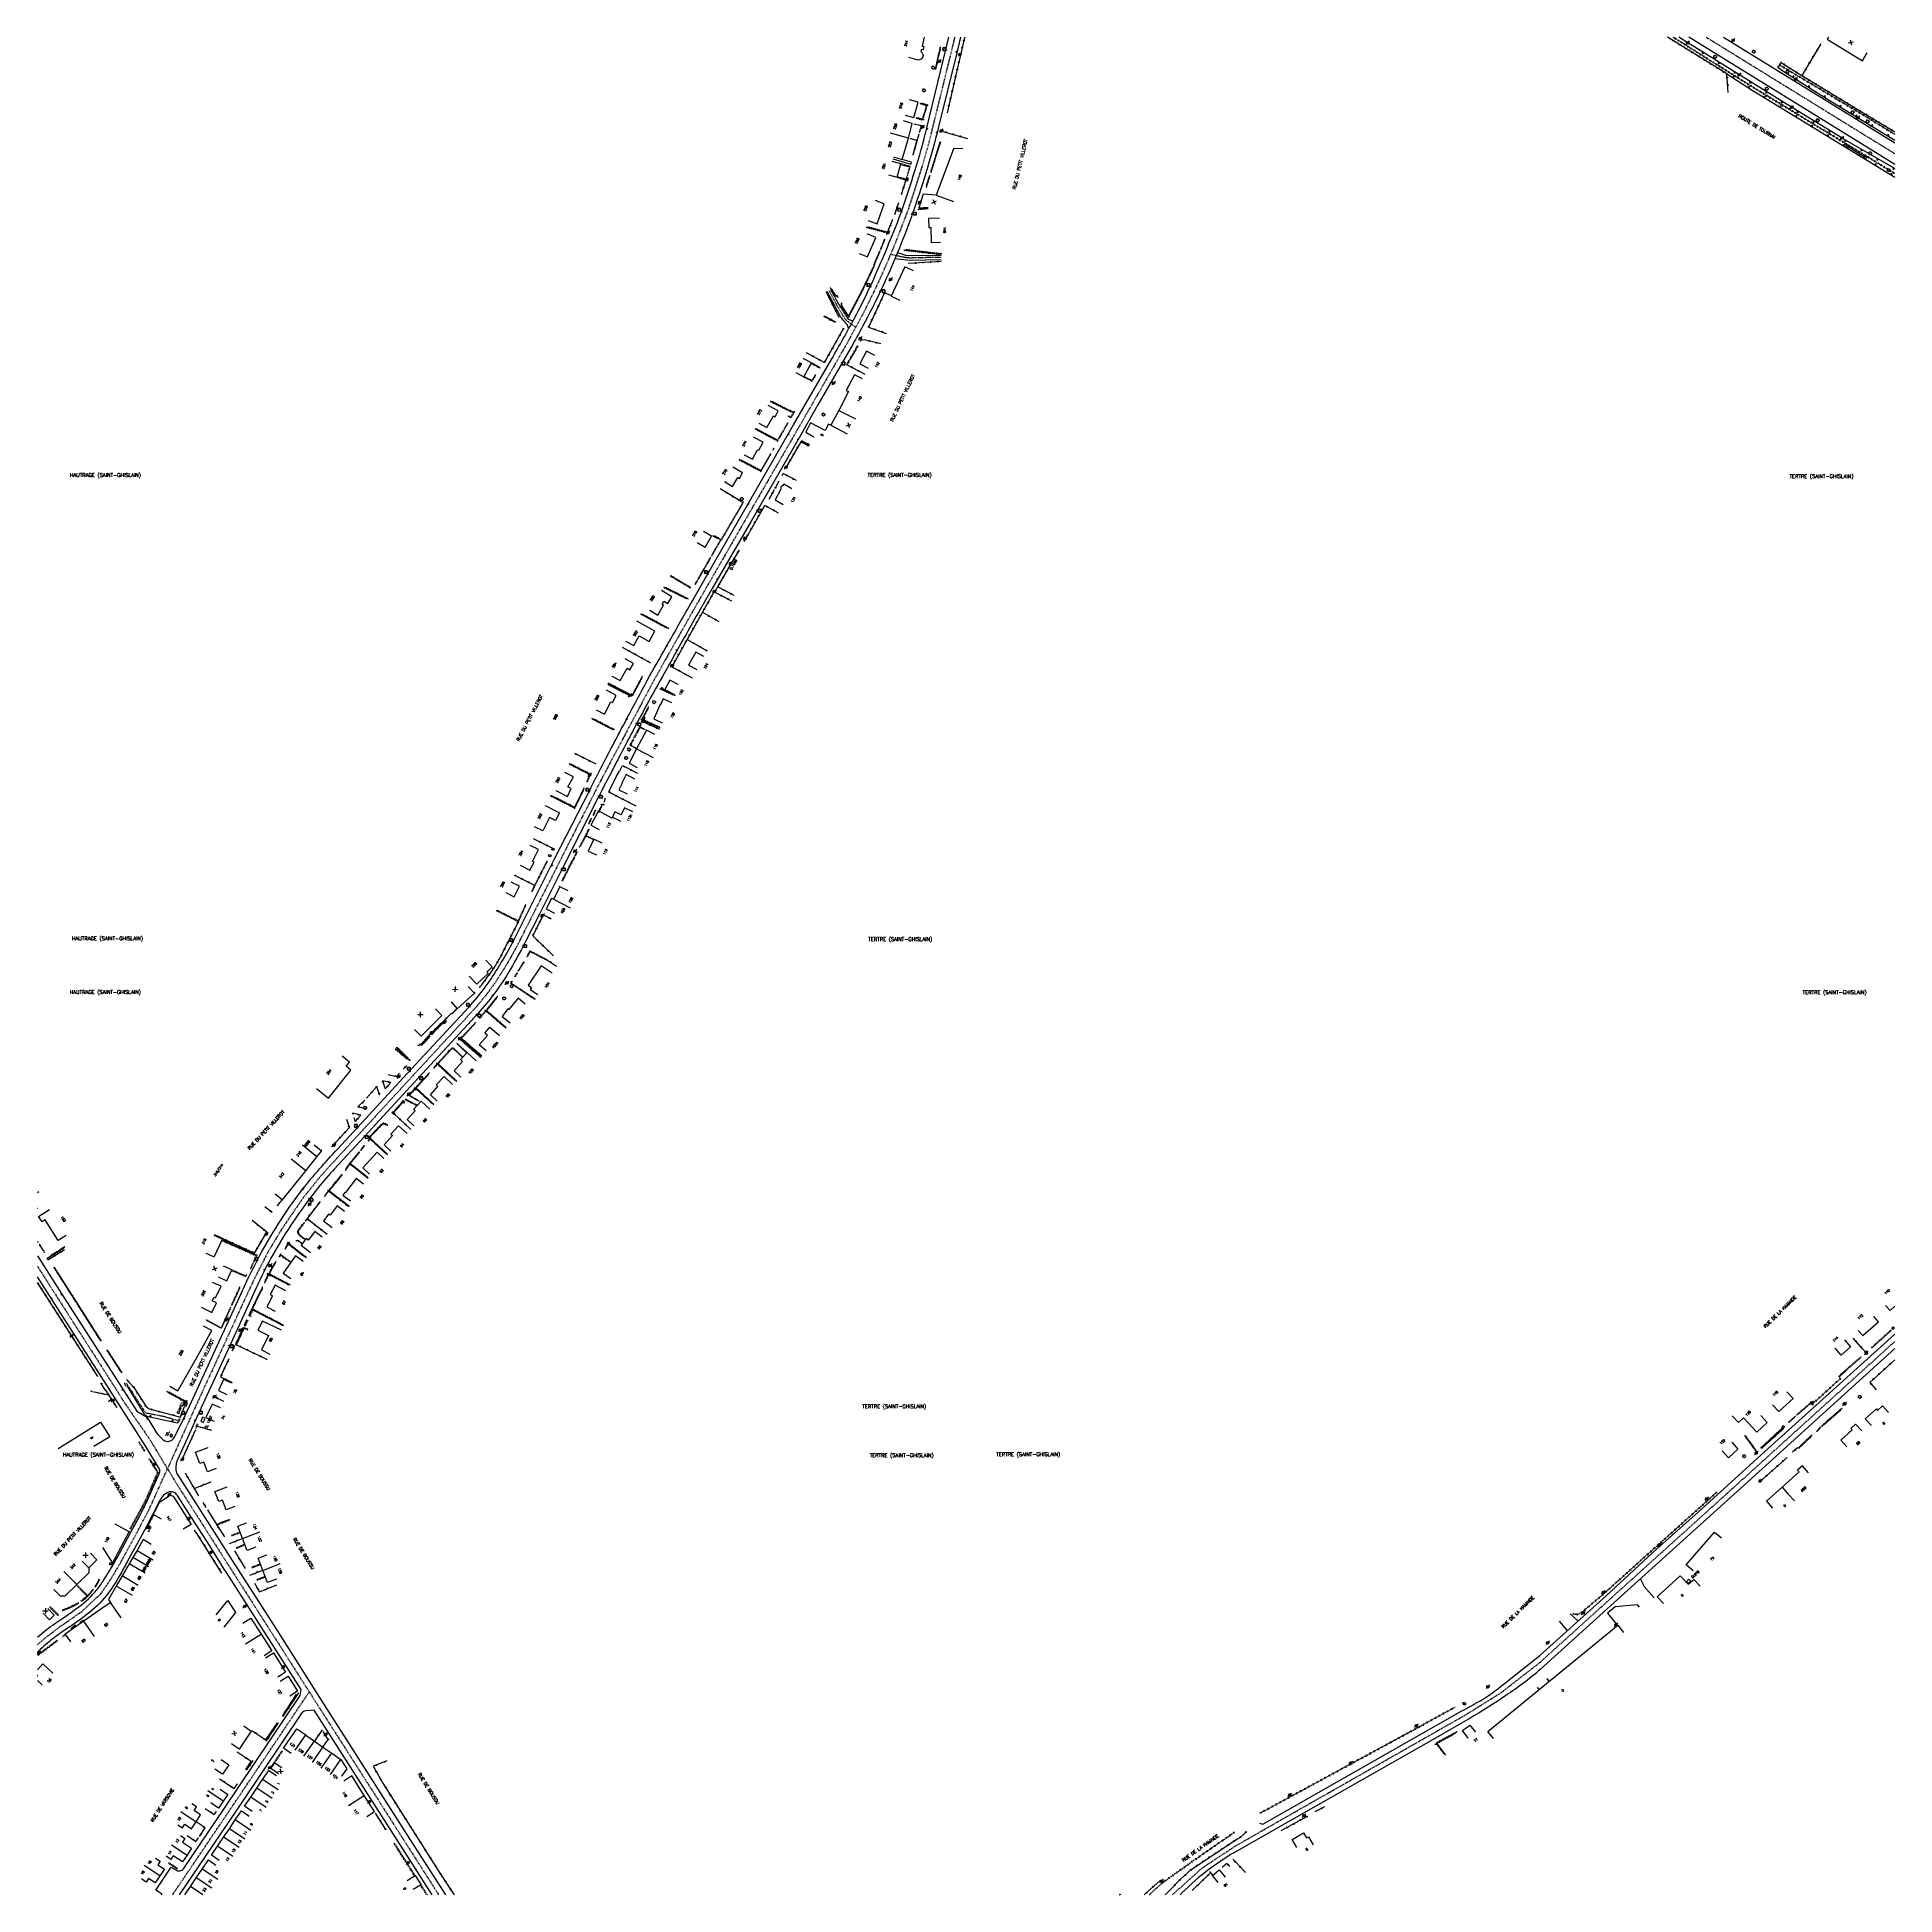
# Model space of a CAD drawing. Header units: millimetres. Extents: x 108000 to 109000, y 128000 to 129000.
import ezdxf
from ezdxf.enums import TextEntityAlignment as Align

# ---------------------------------------------------------------- set-up
doc = ezdxf.new("R2010")
doc.units = ezdxf.units.MM
doc.linetypes.add('DASHED', pattern=[0.75, 0.5, -0.25])
doc.layers.get('0').update_dxf_attribs({"linetype": 'CONTINUOUS'})
for name, color, linetype in [('W0001', 6, 'DASHED'), ('W0008', 7, 'CONTINUOUS'), ('W0100', 7, 'CONTINUOUS'), ('W0112', 1, 'DASHED'), ('W0211', 2, 'CONTINUOUS'), ('W0220', 5, 'DASHED'), ('W0300', 7, 'CONTINUOUS'), ('W0302', 3, 'CONTINUOUS'), ('W0310', 3, 'CONTINUOUS'), ('W0322', 7, 'CONTINUOUS'), ('W0334', 7, 'CONTINUOUS'), ('W0400', 7, 'CONTINUOUS'), ('W0420', 7, 'CONTINUOUS'), ('W0471', 7, 'CONTINUOUS'), ('W0980', 7, 'CONTINUOUS'), ('W0984', 7, 'CONTINUOUS'), ('W0989', 7, 'CONTINUOUS'), ('W0991', 7, 'CONTINUOUS'), ('W1102', 7, 'CONTINUOUS')]:
    doc.layers.add(name, color=color, linetype=linetype)
doc.styles.get("Standard").update_dxf_attribs({"font": 'romans.shx', "width": 0.85})

# ---------------------------------------------------------------- blocks, each defined once
blk = doc.blocks.new('T471')
for p, q in [((-0.333334, 0.333334), (-0.333334, -0.333334)), ((-0.333334, 0.333334), (0.333334, 0.333334)), ((-0.333334, 0), (0, 0)), ((0.500001, 0.500001), (1.000002, 1.000002)), ((-0.500001, -0.500001), (-1.000002, -1.000002)), ((-0.333334, -0.333334), (0.333334, -0.333334))]:
    blk.add_line(p, q)
blk.add_ellipse((0, 0), major_axis=(0.471405, 0.471405), ratio=1, start_param=5.4977871438, end_param=11.780972451)
blk = doc.blocks.new('T300')
for p, q in [((-0.8, 0.5), (-0.9, 0.3)), ((-0.9, 0.3), (-0.9, 0.2)), ((-0.9, 0.2), (-0.7, 0.1)), ((-0.7, 0.6), (-0.8, 0.5)), ((-0.8, -0.1), (-0.7, 0.1)), ((-0.6, 0.7), (-0.7, 0.6)), ((-0.7, 0.1), (-0.7, 0.1)), ((-0.5, 0.7), (-0.6, 0.7)), ((-0.3, 0.6), (-0.5, 0.7)), ((-0.3, 0.6), (-0.2, 0.7)), ((-0.2, 0.6), (-0.3, 0.6)), ((-0.2, 0.7), (-0.1, 0.8)), ((-0.1, 0.8), (0.1, 0.8)), ((0.1, 0.8), (0.2, 0.7)), ((0.2, 0.7), (0.3, 0.6)), ((0.3, 0.6), (0.4, 0.5)), ((0.5, 0.5), (0.3, 0.5)), ((0.4, 0.5), (0.4, 0.5)), ((0.6, 0.4), (0.5, 0.5)), ((0.6, 0.4), (0.7, 0.3)), ((0.7, 0.3), (0.7, 0.2)), ((0.7, 0.2), (0.7, 0.1)), ((0.7, 0.1), (0.7, -0.2)), ((-0.8, -0.2), (-0.8, -0.1)), ((-0.7, -0.3), (-0.8, -0.2)), ((-0.8, -0.2), (-0.8, -0.2)), ((-0.7, -0.4), (-0.7, -0.3)), ((-0.5, -0.5), (-0.7, -0.4)), ((-0.4, -0.5), (-0.5, -0.5)), ((-0.4, -0.5), (-0.3, -0.5)), ((-0.3, -0.5), (-0.3, -0.4)), ((-0.3, -0.6), (-0.3, -0.5)), ((-0.3, -0.5), (-0.3, -0.5)), ((-0.2, -0.7), (-0.3, -0.6)), ((-0.1, -0.8), (-0.2, -0.7)), ((0.1, -0.8), (-0.1, -0.8)), ((0.2, -0.7), (0.1, -0.8)), ((0.3, -0.5), (0.2, -0.5)), ((0.3, -0.6), (0.2, -0.7)), ((0.2, -0.7), (0.2, -0.7)), ((0.5, -0.4), (0.3, -0.5)), ((0.3, -0.5), (0.3, -0.6)), ((0.3, -0.5), (0.3, -0.5)), ((0.6, -0.3), (0.5, -0.4)), ((0.7, -0.2), (0.6, -0.3)), ((0.6, -0.3), (0.6, -0.3))]:
    blk.add_line(p, q)
blk = doc.blocks.new('t991o')
at = {"color": 0, "linetype": 'Continuous'}
for p, q in [((-1, 1), (1, -1)), ((-1, -1), (1, 1))]:
    blk.add_line(p, q, dxfattribs=at)
blk = doc.blocks.new('T400')
for p, q in [((-0.15, 0.3), (0.15, 0.3)), ((-0.15, -0.25), (-0.15, 0.3)), ((-0.15, 0.15), (0.15, 0.15)), ((-0.15, 0), (0.15, 0)), ((0.15, 0.3), (0.15, -0.25)), ((-0.15, -0.15), (0.15, -0.15)), ((-0.15, -0.25), (-0.15, -0.3)), ((-0.15, -0.3), (0.15, -0.3)), ((0.15, -0.3), (0.15, -0.25))]:
    blk.add_line(p, q)
blk = doc.blocks.new('T420')
for p, q in [((0.7, 0.7), (-0.8, 0.7)), ((-0.8, 0.7), (-0.8, -0.8)), ((0.7, 0.7), (0.7, -0.8)), ((0.7, -0.8), (-0.8, -0.8))]:
    blk.add_line(p, q)
blk.add_ellipse((0, 0), major_axis=(-0.53, 0.53), ratio=1, start_param=3.926991, end_param=10.210176)
blk = doc.blocks.new('t112o')
at = {"color": 0, "linetype": 'Continuous'}
for p, q in [((-0.5, 0.5), (0.5, 0.5)), ((-0.5, -0.5), (-0.5, 0.5)), ((0.5, 0.5), (0.5, -0.5)), ((0.5, -0.5), (-0.5, -0.5))]:
    blk.add_line(p, q, dxfattribs=at)
blk = doc.blocks.new('t322o')
at = {"color": 0, "linetype": 'Continuous'}
for radius in [0.25, 0.15]:
    blk.add_circle((0, 0), radius, dxfattribs=at)
blk = doc.blocks.new('t310o')
at = {"color": 0, "linetype": 'Continuous'}
for centre, start, end in [((-0.5, 0.4), 216.8699, 323.1304), ((0.5, -0.4), 36.8699, 143.1303)]:
    blk.add_arc(centre, 0.625, start, end, dxfattribs=at)
blk = doc.blocks.new('t211o')
at = {"color": 0, "linetype": 'Continuous'}
for p, q in [((-0.3, 0.5), (-0.3, 0)), ((0, 1), (0, 0)), ((0.3, 0.5), (0.3, 0))]:
    blk.add_line(p, q, dxfattribs=at)

msp = doc.modelspace()

# ---------------------------------------------------------------- linework, layer by layer
at = {"layer": 'W0001'}
for points in [[(108493.8, 129000), (108487.2, 128973), (108479.9, 128943.2), (108476.2, 128930.3), (108472.1, 128917.4), (108468.5, 128906.6), (108461.9, 128889.3), (108457, 128877.7), (108453, 128868.6), (108445.1, 128852.3), (108437.4, 128838), (108431.1, 128826.9), (108413.4, 128796.1), (108380.3, 128738.8), (108353.3, 128691.9), (108331.8, 128653.7), (108304.8, 128602.8), (108288.5, 128570.9), (108260.5, 128515.4), (108258, 128510.5), (108254.5, 128504.1), (108251.2, 128498.5), (108246.8, 128491.6), (108242.3, 128485.4), (108237.5, 128479.4), (108226.7, 128467.6), (108196.5, 128434.9), (108165.2, 128400.9), (108152.5, 128387), (108142.9, 128375), (108131.5, 128358.4), (108124.4, 128346.6), (108116.8, 128331.8), (108109.6, 128316.3), (108102, 128299.6), (108090.3, 128274.3), (108087.8, 128268.8), (108080.9, 128253.7)], [(108898.4, 129000), (108968.7, 128956.6), (109000, 128937.3)], [(108486.6, 128881.4), (108478.2, 128881.3), (108469.7, 128881.1), (108467.9, 128881.2), (108459.2, 128883)], [(108426, 128863.7), (108429.5, 128857.2), (108432.1, 128852.7), (108433.5, 128850.2), (108435.4, 128847.6), (108440.5, 128843.8)], [(108080.9, 128253.7), (108070, 128229.4), (108060.9, 128244.5), (108060.9, 128244.5)], [(108000, 128134.7), (108004.2, 128138.3), (108012, 128144.3), (108015.4, 128146.6), (108023.8, 128152.5), (108034.1, 128162.1), (108039.8, 128170.4), (108045.6, 128180.3), (108052.7, 128193.4), (108060.1, 128207.5), (108070, 128229.4), (108075.3, 128220.6), (108146.3, 128109.3), (108146.3, 128109.3)], [(108072.7, 128000), (108105, 128047.8), (108141.9, 128102.7), (108146.3, 128109.3), (108149.8, 128103.8), (108196.5, 128030.6), (108216, 128000)], [(108611.1, 128000), (108611.6, 128000.5), (108611.6, 128000.5)]]:
    msp.add_lwpolyline(points, dxfattribs=at)
at = {"layer": 'W0001', "flags": 128}
for points in [[(108000, 128338.3), (108011, 128321.1), (108043.4, 128270.4), (108047.5, 128263.9), (108060.9, 128244.5), (108060.9, 128244.5)], [(108611.6, 128000.5), (108627.1, 128014.5), (108645, 128026.3), (108674, 128042.9), (108769.1, 128097), (108788.1, 128108.9), (108808.9, 128125.1), (108851.4, 128163.5), (108918.2, 128223.8), (109000, 128297.9)]]:
    msp.add_lwpolyline(points, dxfattribs=at)
at = {"layer": 'W0008'}
for p, q in [((108823.6, 128142.5), (108819.5, 128147.4)), ((108825.2, 128151.2), (108829.1, 128147.7))]:
    msp.add_line(p, q, dxfattribs=at)
at = {"layer": 'W0008', "flags": 128}
for points in [[(108078.3, 128255.4), (108081.8, 128263), (108107.9, 128319.8), (108113.5, 128331.9, -0.0096), (108119.4, 128343.7, -0.0147), (108129.6, 128361.1), (108133.7, 128367.3, -0.0119), (108142.7, 128379.8, -0.0222), (108161.5, 128401.4), (108172.3, 128413), (108201.2, 128444.4), (108232.2, 128477.9, 0.0255), (108240.6, 128488, 0.007), (108242.6, 128490.7, 0.0252), (108254.8, 128510.8), (108256.2, 128513.5), (108278.4, 128557.6), (108297.3, 128594.7, -0.0026), (108309.5, 128618.4, -0.0019), (108317.5, 128633.5, -0.0031), (108328.3, 128653.7, -0.0033), (108338.5, 128671.8, -0.0009), (108352.6, 128696.6), (108353.7, 128698.6), (108365.2, 128718.6), (108382.8, 128749.2), (108407.1, 128791.3), (108427.6, 128826.8, 0.0082), (108439.9, 128848.8, 0.0143), (108449.3, 128867.8, 0.0129), (108463.6, 128901.9), (108465.3, 128906.6, 0.007), (108472.4, 128928, 0.0158), (108478.9, 128951.2), (108490.7, 129000)], [(108496.9, 129000), (108494.9, 128991.6), (108485.1, 128951.7, -0.0149), (108478.3, 128926.8, -0.008), (108470.8, 128904.2), (108470.5, 128903.4, -0.0099), (108463.1, 128884.1, -0.0025), (108461.6, 128880.6, -0.0087), (108454.1, 128863.8, -0.0128), (108444.4, 128844.6, -0.004), (108437.9, 128832.8), (108420.2, 128802), (108409.3, 128783), (108384.2, 128739.5), (108363.3, 128703.3), (108357.5, 128693.2, 0.0018), (108342.7, 128667.1, 0.0054), (108322.9, 128631.1, 0.0033), (108310, 128606.4, 0.0008), (108301.7, 128590.4), (108282.7, 128552.6), (108270.4, 128528.3), (108262.5, 128512.8, -0.0184), (108253.3, 128496, -0.027), (108244.7, 128483.5, -0.0198), (108236.1, 128473.3, -0.0019), (108231.6, 128468.5), (108205, 128439.6), (108175.8, 128408), (108159.9, 128390.8, 0.0165), (108151.1, 128380.7, 0.0075), (108143.9, 128371.4)], [(108436.7, 128843.4), (108435.9, 128845.4, -0.0254), (108433.4, 128848.2, -0.0489), (108431.9, 128850.4), (108425.1, 128863.1)], [(108426.9, 128864.2, 0.008185), (108432.8, 128853.9, 0.0046), (108436.4, 128848.2), (108438.9, 128847.3)], [(108144.2, 128371.8, 0.0137), (108131.9, 128353.5, 0.0231), (108122.2, 128336.2, 0.0087), (108117.9, 128327.1), (108103.2, 128294.9), (108084.7, 128254.8), (108083.5, 128252)], [(108658, 128038.6), (108659.7, 128038), (108766.9, 128099, 0.0031), (108776.5, 128104.3, 0.0358), (108785.5, 128110.4), (108808.8, 128128.9), (108844.7, 128161.1), (108872, 128186.5), (108892.3, 128204.3), (108915.9, 128225.7), (108926.1, 128235), (109000, 128301.8)], [(109000, 128294.1), (108932.3, 128232.7), (108919.1, 128220.7), (108858.2, 128165.8), (108809, 128121.3, -0.0237), (108800.1, 128114, -0.0112), (108790.6, 128107.3, -0.0179), (108771.3, 128095.1), (108752.6, 128084.3), (108688.3, 128047.8), (108644.4, 128022.8, 0.0226), (108637.9, 128018.6), (108630.9, 128013.8, 0.036), (108616.2, 128001, -0.000743), (108615.2, 128000)]]:
    msp.add_lwpolyline(points, format="xyb", dxfattribs=at)
for points in [[(109000, 128931.4), (108988.1, 128938.8), (108889, 129000)], [(108907.7, 129000), (108962.5, 128966.3), (109000, 128943.2)], [(108486.6, 128880.2), (108469.7, 128879.8), (108461.6, 128880.6)], [(108463.1, 128884.1), (108467.9, 128882.5), (108486.5, 128882.6)], [(108000, 128343.9), (108014, 128321.9), (108029.2, 128298.3), (108045.2, 128273.2), (108053.4, 128260.3), (108058.6, 128257.3), (108059.4, 128256.4), (108064.1, 128248.7), (108064.1, 128248.7)], [(108058.3, 128241.3), (108041.6, 128267.6), (108007.9, 128320.3), (108000, 128332.7)], [(108863.1, 128169.9), (108865.1, 128166), (108870.5, 128159.9), (108870.5, 128159.9)], [(108862.5, 128154.8), (108861.4, 128156.1), (108849.4, 128155.1), (108845.3, 128151.6), (108850.5, 128145.2), (108850.5, 128145.2)]]:
    msp.add_lwpolyline(points, dxfattribs=at)
at = {"layer": 'W0008'}
for points in [[(108064.1, 128248.7, 0.0503), (108066.9, 128245.6, 0.1615), (108069.8, 128244.1, 0.1358), (108072, 128244.6, 0.1561), (108073.6, 128246.1), (108078.3, 128255.4), (108078.3, 128255.4)], [(108083.5, 128252), (108075.3, 128234.1, 0.1131), (108074.4, 128229.6, 0.1354), (108075.3, 128226.2), (108104.8, 128179.9), (108128.6, 128142.8), (108150.6, 128108.2), (108199.1, 128032.1), (108219.6, 128000)], [(108000, 128138.7, -0.000418), (108000.2, 128138.9, -0.0275), (108009.4, 128146.1), (108013.6, 128148.9, 0.0077), (108020.7, 128153.9, 0.0574), (108031, 128163.1, 0.03), (108035.2, 128168.7, 0.0176), (108040.9, 128178, 0.0058), (108042.8, 128181.5), (108050.1, 128194.9), (108055.2, 128204.4, 0.009), (108058.1, 128210, 0.0099), (108059.3, 128212.5), (108065.5, 128226.6, 0.0417), (108065.8, 128227.6, 0.1951), (108065.7, 128229.2), (108058.3, 128241.3), (108058.3, 128241.3)], [(108067.1, 128000, 0.10384), (108066.2, 128000.9), (108063.7, 128002.6), (108072, 128014.9), (108074.8, 128013.2, 0.1913), (108076.7, 128012.9, 0.1937), (108078.6, 128014), (108100.6, 128046.7), (108141.4, 128107.3), (108142, 128110.5), (108101.7, 128173.6), (108100.5, 128175.4), (108092.7, 128187.8), (108081.3, 128205.7), (108075.3, 128214.9, 0.1498), (108073.3, 128216.8, 0.1894), (108070.2, 128216.6, 0.1223), (108067.3, 128214.4, 0.0553), (108065.4, 128211.4), (108062.1, 128205), (108058.6, 128198.2), (108055.3, 128192), (108048.3, 128179.2, -0.0077), (108044.3, 128172.1, -0.0379), (108037.1, 128161.1, -0.0545), (108026.8, 128151.1, -0.0213), (108017.3, 128144.2), (108014.7, 128142.5, 0.0197), (108008.2, 128137.8, 0.0183), (108000.7, 128131.4, 0.001634), (108000, 128130.7, 0.025)], [(108212.4, 128000), (108193.8, 128029.2), (108179.5, 128051.6), (108149, 128099.4), (108144.4, 128099, 0.2183), (108142.4, 128098), (108109.4, 128049), (108076.3, 128000)]]:
    msp.add_lwpolyline(points, format="xyb", dxfattribs=at)
msp.add_lwpolyline([(108607.2, 128000), (108609.5, 128002.3), (108609.5, 128002.3)], dxfattribs=at)
at = {"layer": 'W0100'}
for p, q in [((108023.7, 128147.3), (108024.1, 128146.7)), ((108023.8, 128146.9), (108024.1, 128146.7)), ((108024.1, 128146.7), (108024, 128147.1)), ((108019.3, 128144.2), (108019.7, 128143.7)), ((108019.4, 128143.8), (108019.7, 128143.7)), ((108019.7, 128143.7), (108019.7, 128144))]:
    msp.add_line(p, q, dxfattribs=at)
for points in [[(108477.4, 129000), (108476.3, 128995.1), (108477.2, 128994.9), (108476.9, 128993.5), (108476.8, 128993.2), (108475.9, 128993.4), (108475.6, 128992.2, -0.136176), (108476.7, 128990.7, -0.2379), (108476.2, 128988.6, -0.1552), (108474.1, 128987.6), (108469.2, 128989)], [(108066.7, 128202.3), (108062.3, 128204.7), (108064.3, 128208.3, -0.0815), (108065.9, 128211.4), (108066.3, 128211.7), (108071.4, 128215.1), (108073, 128214.6), (108082.7, 128199.4), (108078.4, 128196.8), (108078.4, 128196.8)]]:
    msp.add_lwpolyline(points, format="xyb", dxfattribs=at)
at = {"layer": 'W0100', "flags": 128}
for points in [[(108964.2, 129000), (108963.5, 128998.9), (108982.5, 128987.3), (108985.1, 128991.6)], [(108467.1, 128958), (108471.9, 128956.7), (108474.2, 128965), (108469.4, 128966.3)], [(108460.8, 128935.5), (108465.6, 128934.2), (108468.9, 128945.7), (108471, 128953.5), (108466.2, 128954.9)], [(108498.2, 128940), (108493.2, 128939.8), (108483.8, 128915), (108476.9, 128915.4), (108474.5, 128908.2), (108479.5, 128908.4)], [(108458.1, 128925.9), (108462.9, 128924.6), (108464.9, 128931.8), (108460.1, 128933.1)], [(108447.3, 128901.3), (108452, 128899.6), (108455.9, 128910.3), (108451.2, 128912)], [(108442.3, 128883.6), (108446.9, 128881.7), (108451.3, 128892.2), (108446.7, 128894.2)], [(108471.6, 128874.3), (108467, 128876.3), (108459.7, 128860.5), (108464.3, 128858.4)], [(108408.2, 128819.5), (108412.6, 128817.1), (108416.7, 128824.7), (108412.2, 128827)], [(108450.8, 128828.6), (108446.3, 128830.9), (108442.8, 128824.1), (108447.2, 128821.8)], [(108444.2, 128816), (108439.8, 128818.3), (108435.3, 128809.8), (108436.6, 128809.2), (108431.5, 128799.1), (108427.2, 128791.1), (108425.9, 128791.7), (108424.1, 128788.3), (108416.2, 128792.4), (108413.6, 128787.3), (108418, 128784.9)], [(108369.8, 128760.8), (108374.1, 128758.2), (108377, 128763), (108377.9, 128762.5), (108379.6, 128765.4), (108374.4, 128768.5)], [(108406.2, 128756.9), (108401.8, 128759.3), (108401.3, 128758.6), (108400.3, 128757.9), (108400.3, 128756.7), (108397.1, 128750.9), (108401.5, 128748.4)], [(108355.1, 128728), (108359.4, 128725.5), (108362.8, 128731.4), (108358.5, 128733.9)], [(108329.6, 128691.5), (108333.9, 128688.9), (108337, 128694.3), (108336.3, 128694.7), (108337.3, 128696.4), (108339.4, 128695.2), (108341.5, 128698.8), (108335.9, 128702.1)], [(108316.6, 128674.9), (108321, 128672.5), (108323.9, 128677.7), (108329.3, 128674.7), (108332.3, 128680.2), (108322.6, 128685.7)], [(108309.3, 128656), (108313.7, 128653.6), (108317.4, 128660.3), (108319, 128659.4), (108320.8, 128662.9), (108316.4, 128665.3)], [(108358.8, 128666.6), (108354.4, 128669), (108350.5, 128662), (108354.9, 128659.6)], [(108300.8, 128637.9), (108305.3, 128635.6), (108308.7, 128642.2), (108309.5, 128641.9), (108311.5, 128645.7), (108306.3, 128648.4)], [(108344.9, 128651.5), (108340.5, 128653.9), (108337.8, 128648.9), (108342.2, 128646.5)], [(108341.5, 128641.7), (108336.9, 128643.8), (108335.5, 128640.6), (108335.3, 128640.7), (108331.8, 128633), (108336.3, 128630.9)], [(108332.3, 128624.6), (108327.8, 128627), (108322.5, 128616.9), (108318.5, 128609.2), (108322.9, 128606.9)], [(108279, 128594.5), (108285.3, 128591.3), (108287.4, 128595.5), (108285.6, 128596.4), (108288.5, 128601.9), (108284, 128604.2)], [(108320.6, 128582.9), (108316.1, 128585.1), (108314.3, 128581.4), (108310.9, 128583), (108309.5, 128580.1), (108314, 128577.9)], [(108309.2, 128579.6), (108302.1, 128583.5), (108298, 128575.9), (108302.4, 128573.5)], [(108259.8, 128554.2), (108265.1, 128551.5), (108267.4, 128555.9), (108266.5, 128556.3), (108269.7, 128562.7), (108265.2, 128564.9)], [(108304, 128566.1), (108299.5, 128568.2), (108296.5, 128561.9), (108301, 128559.8)], [(108252.1, 128539.5), (108256.6, 128537.2), (108259.5, 128543), (108255, 128545.2)], [(108285.7, 128540.4), (108281.3, 128542.7), (108277.8, 128535.9), (108276.7, 128536.4), (108273.9, 128530.8), (108278.3, 128528.5)], [(108232.4, 128494.5), (108236.6, 128490.2), (108242.6, 128496), (108241.9, 128496.7), (108244.8, 128499.6), (108241.3, 128503.1)], [(108277.1, 128496.2), (108271.1, 128500.1), (108264.2, 128489.7), (108266, 128488.5), (108265.3, 128487.4), (108269.4, 128484.6)], [(108222.7, 128480.7), (108226, 128477), (108235.2, 128485.3), (108231.9, 128489)], [(108262.6, 128479.5), (108258.8, 128482.7), (108253.8, 128476.6), (108253.3, 128476.9), (108250.1, 128472.9), (108254.4, 128469.4)], [(108150.3, 128434), (108156.7, 128428.9), (108168.7, 128444), (108166.2, 128446), (108168, 128448.3), (108164.1, 128451.4)], [(108236.1, 128449), (108231.3, 128453.4), (108227.7, 128449.6), (108228.8, 128448.6), (108224.3, 128443.6), (108227.9, 128440.2)], [(108199, 128409.8), (108194.4, 128414), (108190.3, 128409.5), (108191.2, 128408.7), (108186.6, 128403.8), (108190.3, 128400.4)], [(108128, 128377.4), (108131.9, 128374.2), (108144.4, 128389.8), (108150.4, 128397.3), (108152.9, 128400.4), (108149, 128403.5)], [(108186.5, 128396.3), (108182.8, 128399.7), (108175.1, 128391.3), (108178.8, 128387.9)], [(108175.5, 128382.5), (108171.6, 128385.6), (108165.8, 128378.1), (108165.6, 128378.3), (108164.3, 128376.6), (108168.5, 128373.5)], [(108000.7, 128378.4), (108000, 128377.9)], [(108015.4, 128354.9), (108011.2, 128352.3), (108004.2, 128363.3), (108002.5, 128362.2), (108000.6, 128365.2), (108006.5, 128369), (108006.5, 128369)], [(108165.3, 128367.8), (108161.4, 128370.9), (108157.6, 128365.9), (108156.8, 128366.6), (108154, 128362.9), (108158.7, 128359.3)], [(108090.7, 128345.4), (108095.2, 128343.4), (108099.6, 128352.9), (108095.1, 128355)], [(108153.2, 128354), (108149.3, 128357.1), (108145.8, 128352.5), (108144.7, 128353.3), (108141.9, 128349.7), (108147, 128345.8)], [(108097.3, 128332.7), (108101.9, 128330.6), (108104.6, 128336.4), (108100.1, 128338.5)], [(108143, 128341), (108138.9, 128343.9), (108132.3, 128334.6), (108136.4, 128331.7)], [(108088.1, 128316.3), (108093.9, 128313.5), (108096.3, 128318.7), (108094.1, 128319.7), (108095.1, 128321.8), (108095.9, 128321.4), (108098.8, 128327.6), (108094.3, 128329.7)], [(108133.7, 128325.2), (108128, 128328.2), (108125.3, 128323.1), (108126.6, 128322.4), (108123.5, 128316.6), (108128, 128314.2)], [(108995, 128317.2), (108997.4, 128314.5), (109000, 128316.8)], [(108071.2, 128273.8), (108075.6, 128271.3), (108085.8, 128289.3), (108093.8, 128303.8), (108089.4, 128306.2)], [(108131.3, 128303.9), (108121.1, 128308.9), (108118.6, 128303.9), (108124.4, 128301.1), (108120.6, 128293.3), (108125.1, 128291.1)], [(108980.3, 128303.8), (108982.7, 128301.1), (108991.2, 128308.5), (108991.2, 128308.5), (108988.7, 128311.3)], [(108972.9, 128298.7), (108976.2, 128295), (108971.1, 128290.5), (108967.8, 128294.2), (108967.8, 128294.2)], [(108104.6, 128275.4), (108100.1, 128277.4), (108097.4, 128271.5), (108102, 128269.4)], [(108941.9, 128270.8), (108945.3, 128267.1), (108937.6, 128260.1), (108934.2, 128263.8), (108934.2, 128263.8)], [(108011.2, 128240.2), (108034, 128254.4), (108038.9, 128246.6), (108030.4, 128241.3), (108030.4, 128241.3)], [(108098.5, 128262.1), (108094, 128264.2), (108090.7, 128257), (108095.2, 128254.9)], [(108927.9, 128258), (108931.3, 128254.3), (108925.7, 128249.1), (108918.6, 128256.7), (108915.8, 128254.2), (108912.4, 128257.9), (108912.4, 128257.9)], [(108987.5, 128252.6), (108984.1, 128256.3), (108990.1, 128261.6), (108990.7, 128260.8), (108993.3, 128263.3), (108996.6, 128259.6), (108996.6, 128259.6)], [(108974.2, 128241.2), (108970.9, 128244.8), (108977, 128250.3), (108976.3, 128251.1), (108978.8, 128253.3), (108982.2, 128249.7), (108982.2, 128249.7)], [(108912.2, 128243.6), (108915.5, 128239.9), (108910.4, 128235.3), (108907, 128239), (108907, 128239)], [(108953.5, 128227.2), (108950.2, 128230.9), (108947.6, 128228.6), (108948.4, 128227.7), (108939.3, 128219.4), (108930.9, 128212), (108934.2, 128208.2), (108934.2, 128208.2)], [(108891.5, 128174.4), (108887.7, 128177.7), (108902.9, 128195.3), (108906.7, 128192.1), (108906.7, 128192.1)], [(108875.4, 128156.8), (108872.1, 128160.5), (108884.5, 128171.8), (108888.7, 128167.2), (108891.7, 128169.8), (108895.1, 128166.1), (108895.1, 128166.1)], [(108890.1, 128168.9), (108889.1, 128169.9), (108887.8, 128168.7), (108888.8, 128167.7), (108890.1, 128168.9), (108890.1, 128168.9)], [(108784, 128084.1), (108780.9, 128088), (108850.8, 128145.1), (108853.9, 128141.3), (108853.9, 128141.3)], [(108770.3, 128084.4), (108767.3, 128088.4), (108771.2, 128091.4), (108774.3, 128087.5), (108774.3, 128087.5)], [(108678, 128025.4), (108675.5, 128029.7), (108681.7, 128033.3), (108683.2, 128030.7), (108684.3, 128031.3), (108686.8, 128027), (108686.8, 128027)], [(108635.7, 128006.6), (108632.6, 128010.5), (108636.3, 128013.4), (108639.4, 128009.5), (108639.4, 128009.5)]]:
    msp.add_lwpolyline(points, dxfattribs=at)
at = {"layer": 'W0100'}
for points in [[(108485.7, 128902.5), (108479.7, 128902.3), (108479.9, 128897.6), (108480.9, 128897.6), (108481.2, 128889.5), (108486.2, 128889.7)], [(108388.3, 128792.2), (108392.7, 128789.8), (108396.2, 128796.2), (108397.1, 128795.7), (108398.7, 128798.9), (108393.4, 128801.7)], [(108380.4, 128775.1), (108384.9, 128772.8), (108387.6, 128777.9), (108388.4, 128777.6), (108390.7, 128781.9), (108385.5, 128784.6)], [(108321.6, 128600.6), (108316.9, 128603), (108314.6, 128598.5), (108314.8, 128598.4), (108313, 128594.9), (108317.5, 128592.6)], [(108273.3, 128586.4), (108281, 128582.5), (108278.9, 128578.4), (108275.7, 128580), (108272.1, 128572.7), (108267.6, 128574.9)], [(108203, 128465.8), (108206.5, 128462.3), (108217.7, 128473.4), (108214.2, 128477)], [(108241.6, 128454.3), (108237.8, 128457.6), (108242.2, 128462.6), (108240.8, 128463.9), (108243.6, 128467.1), (108248.8, 128462.6)], [(108215.2, 128427.3), (108211.5, 128430.7), (108215.6, 128435.2), (108214.7, 128436), (108218.9, 128440.5), (108223.5, 128436.3)], [(108202.7, 128413.9), (108199.1, 128417.3), (108203.4, 128422), (108202.5, 128422.8), (108206.6, 128427.2), (108211.2, 128423)], [(108088.9, 128257.1), (108087.9, 128254.9), (108089.2, 128254.3), (108090.3, 128256.5), (108088.9, 128257.1), (108088.9, 128257.1)], [(108071.3, 128246.9), (108072.3, 128246.4), (108072.7, 128247.4), (108071.7, 128247.9), (108071.3, 128246.9), (108071.3, 128246.9)], [(108096.2, 128229.5), (108091.5, 128227.7), (108089.5, 128233), (108087.4, 128232.2), (108085.1, 128238.3), (108091.8, 128240.8), (108091.8, 128240.8)], [(108106.3, 128209), (108101.6, 128207.2), (108099.6, 128212.4), (108097.6, 128211.7), (108095.5, 128217.2), (108102.2, 128219.7), (108102.2, 128219.7)], [(108035, 128186.9), (108040.3, 128178.5), (108049.4, 128195.4), (108041.8, 128199.5), (108041.8, 128199.5)], [(108117.6, 128187.1), (108112.9, 128185.3), (108110.4, 128191.8), (108107.9, 128198.4), (108112.5, 128200.2), (108112.5, 128200.2)], [(108061.2, 128188.6), (108056.9, 128191.2), (108053.6, 128185.4), (108051.4, 128181.6), (108049.4, 128178.2), (108045.6, 128171.7), (108042.4, 128166.2), (108038.2, 128158.9), (108039.3, 128157.4), (108025.2, 128147.5), (108014.9, 128140.3), (108017.8, 128136.2), (108017.8, 128136.2)], [(108028.5, 128183.9), (108031.9, 128180.3), (108027.7, 128176.1), (108027.6, 128173.3), (108021.1, 128167), (108014.7, 128160.7), (108012.3, 128160.7), (108008.8, 128164.3), (108008.8, 128164.3)], [(108128.6, 128169.9), (108123.9, 128168.1), (108121.4, 128174.6), (108118.8, 128181.2), (108123.4, 128183), (108123.4, 128183)], [(108096.2, 128150.7), (108102.4, 128158.5), (108106.6, 128151.9), (108100.4, 128144.1), (108100.4, 128144.1)], [(108005.5, 128154.1), (108008.9, 128150.5), (108006.4, 128148.1), (108003, 128151.7), (108003, 128151.7)], [(108020.9, 128144.5), (108020.5, 128145.1), (108018.1, 128143.4), (108018.5, 128142.8), (108018.5, 128142.8)], [(108023.3, 128146.1), (108022.9, 128146.7), (108024.5, 128147.9), (108024.9, 128147.3), (108024.9, 128147.3)], [(108110.6, 128146.3), (108114.8, 128149), (108120.4, 128140.4), (108126.2, 128131.3), (108122, 128128.6), (108122, 128128.6)], [(108122.8, 128127.5), (108127, 128130.2), (108133.6, 128119.8), (108129.4, 128117.1), (108129.4, 128117.1)], [(108000, 128121.1), (108002.9, 128124.3), (108008.2, 128119.4), (108008.2, 128119.4)], [(108000, 128117.8), (108000.2, 128118), (108000, 128118.1)], [(108002.5, 128113.1), (108000, 128115.4)], [(108130.7, 128115.1), (108134.9, 128117.8), (108140, 128109.7), (108135.8, 128107), (108135.8, 128107)], [(108111, 128090.9), (108115.1, 128088.1), (108108.5, 128078.4), (108104.4, 128081.2), (108104.4, 128081.2)], [(108136.6, 128076.1), (108132.5, 128078.9), (108139.6, 128089.4), (108144.5, 128086.1), (108144.4, 128085.9), (108149.1, 128082.8), (108153.7, 128079.5), (108158.4, 128076.3), (108163.4, 128072.9), (108166.6, 128067.9), (108163.7, 128063.8), (108163.7, 128063.8)], [(108098.9, 128072.8), (108103, 128070), (108099.6, 128064.9), (108095.5, 128067.7), (108095.5, 128067.7)], [(108115.6, 128044.9), (108111.5, 128047.7), (108114.8, 128052.6), (108118, 128057.4), (108121.2, 128062.1), (108124.5, 128067), (108128.6, 128064.2), (108128.6, 128064.2)], [(108131.6, 128068.3), (108127.5, 128071.1), (108125.6, 128068.2), (108129.7, 128065.4), (108129.7, 128065.4)], [(108098.4, 128056.9), (108102.5, 128054.1), (108100, 128050.4), (108097.5, 128046.7), (108093.4, 128049.5), (108093.4, 128049.5)], [(108177.3, 128042.1), (108181.5, 128044.8), (108175.9, 128053.5), (108169.2, 128064), (108165, 128061.2), (108165, 128061.2)], [(108075.6, 128037.7), (108078.1, 128036), (108079.3, 128038), (108082.9, 128035.6), (108085.4, 128039.3), (108087.8, 128043), (108084.3, 128045.4), (108085.6, 128047.3), (108083.1, 128049), (108083.1, 128049)], [(108097.8, 128018.5), (108093.7, 128021.3), (108096.9, 128026.2), (108100.2, 128031), (108103.3, 128035.6), (108106.5, 128040.3), (108109.8, 128045.2), (108113.9, 128042.4), (108113.9, 128042.4)], [(108076.9, 128032), (108079.4, 128030.3), (108078.1, 128028.4), (108083, 128025.1), (108080.5, 128021.4), (108078, 128017.7), (108073.1, 128021), (108071.8, 128019.1), (108069.3, 128020.8), (108069.3, 128020.8)], [(108063.5, 128019.8), (108066, 128018.2), (108064.7, 128016.2), (108068.3, 128013.9), (108065.8, 128010.2), (108063.3, 128006.5), (108059.8, 128008.8), (108058.5, 128006.9), (108056, 128008.6), (108056, 128008.6)], [(108079.3, 128000), (108082.3, 128004.5), (108085.5, 128009.1), (108088.7, 128013.9), (108092, 128018.8), (108096.1, 128016), (108096.1, 128016)], [(108199, 128007.7), (108203.3, 128010.4), (108206.5, 128005.4), (108202.2, 128002.8), (108202.2, 128002.8)], [(108582.4, 128000), (108582.9, 128000.4), (108583.3, 128000)]]:
    msp.add_lwpolyline(points, dxfattribs=at)
at = {"layer": 'W0100', "flags": 128}
msp.add_lwpolyline([(108078.9, 128264.7), (108078.4, 128263.7), (108079.1, 128263.4), (108079.5, 128264.4)], close=True, dxfattribs=at)
at = {"layer": 'W0112'}
for p, q in [((108000, 128351.9), (108000.3, 128351.4)), ((108000, 128351.4), (108000.1, 128351.3)), ((108000.9, 128350), (108003.6, 128345.8)), ((108001.1, 128350.1), (108003.8, 128345.9)), ((108987.5, 128294.7), (108997.8, 128303.9)), ((108987.7, 128294.5), (108987.5, 128294.7)), ((108987.7, 128294.5), (108998, 128303.7)), ((108997.8, 128303.9), (108998, 128303.7)), ((108973.2, 128282.2), (108981.7, 128289.6)), ((108973.4, 128282), (108981.8, 128289.4)), ((108981.8, 128289.4), (108981.7, 128289.6)), ((108047.6, 128273.9), (108046.7, 128275.4)), ((108047.8, 128274), (108046.9, 128275.5)), ((108973.2, 128282.2), (108973.4, 128282)), ((108039.8, 128266.7), (108036.5, 128271.8)), ((108040, 128266.8), (108036.7, 128271.9)), ((108039.8, 128266.7), (108038.2, 128265.7)), ((108040, 128266.5), (108038.3, 128265.5)), ((108042.8, 128262.4), (108040, 128266.8)), ((108042.6, 128262.3), (108040, 128266.5)), ((108947.2, 128258.4), (108954.8, 128265)), ((108947.3, 128258.2), (108954.8, 128264.7)), ((108954.8, 128265), (108956.1, 128263.8)), ((108954.8, 128264.7), (108956, 128263.6)), ((108075.4, 128254.1), (108076.5, 128256.5)), ((108075.7, 128254), (108076.8, 128256.3)), ((108942.8, 128254.5), (108946.4, 128257.7)), ((108943, 128254.3), (108942.8, 128254.5)), ((108943, 128254.3), (108946.6, 128257.6)), ((108946.4, 128257.7), (108946.6, 128257.6)), ((108947.3, 128258.2), (108947.2, 128258.4)), ((108956, 128263.6), (108956.1, 128263.8)), ((108086, 128253.5), (108085, 128251.3)), ((108086.4, 128253.4), (108085.3, 128251.1)), ((108057.5, 128238.9), (108054.5, 128243.7)), ((108057.7, 128239.1), (108054.7, 128243.8)), ((108064.7, 128227.2), (108060.1, 128234.7)), ((108065, 128227.3), (108060.4, 128234.9)), ((108058.1, 128212.1), (108064.7, 128227.5)), ((108058.4, 128211.9), (108065, 128227.3)), ((108049.9, 128197.1), (108058.1, 128212.1)), ((108050.2, 128196.9), (108058.4, 128211.9)), ((108062.3, 128204.7), (108059, 128198.8)), ((108062.6, 128204.5), (108059.3, 128198.6)), ((108049.1, 128195.5), (108049.4, 128196.1)), ((108049.4, 128195.4), (108049.7, 128196)), ((108059, 128198.8), (108060.7, 128197.8)), ((108059.2, 128199.1), (108060.8, 128198.1)), ((108060.7, 128197.8), (108059.3, 128195.2)), ((108061, 128197.7), (108059.6, 128195.1)), ((108098.1, 128200.2), (108103.5, 128202.2)), ((108098.2, 128199.8), (108103.7, 128201.9)), ((108104.5, 128193.6), (108109, 128195.3)), ((108104.6, 128193.3), (108109.2, 128195)), ((108107.1, 128187), (108111.6, 128188.7)), ((108107.2, 128186.6), (108111.7, 128188.4)), ((108115.4, 128176.4), (108120, 128178.2)), ((108115.5, 128176.1), (108120.1, 128177.9)), ((108026.9, 128160.6), (108020.9, 128166.7)), ((108027.2, 128160.8), (108021.1, 128167)), ((108029.3, 128163.8), (108029.9, 128164.5)), ((108030.8, 128165.8), (108031.1, 128166.2)), ((108031.1, 128166.2), (108031.4, 128166.6)), ((108031.1, 128165.6), (108031.4, 128166)), ((108031.4, 128166.6), (108031.6, 128167.1)), ((108031.4, 128166), (108031.7, 128166.5)), ((108031.6, 128167.1), (108031.9, 128167.5)), ((108031.7, 128166.5), (108031.9, 128166.9)), ((108031.9, 128167.5), (108032.1, 128167.9)), ((108031.9, 128166.9), (108032.2, 128167.3)), ((108032.1, 128167.9), (108032.4, 128168.3)), ((108032.2, 128167.3), (108032.5, 128167.8)), ((108032.4, 128168.3), (108032.6, 128168.8)), ((108032.5, 128167.8), (108032.7, 128168.2)), ((108032.6, 128168.8), (108032.8, 128169.2)), ((108032.7, 128168.2), (108032.9, 128168.6)), ((108032.8, 128169.2), (108033, 128169.6)), ((108032.9, 128168.6), (108033.1, 128169.1)), ((108033, 128169.6), (108033.2, 128170.1)), ((108033.1, 128169.1), (108033.3, 128169.5)), ((108033.3, 128169.5), (108033.5, 128169.9)), ((108118, 128169.7), (108122.6, 128171.5)), ((108118.2, 128169.4), (108122.7, 128171.2)), ((108006.4, 128155.1), (108011, 128150.3)), ((108006.7, 128155.3), (108011.3, 128150.6)), ((108015.6, 128154.2), (108016.3, 128154.5)), ((108016.3, 128154.5), (108016.9, 128154.7)), ((108016.4, 128154.1), (108017, 128154.4)), ((108016.9, 128154.7), (108017.9, 128155.2)), ((108017, 128154.4), (108018.1, 128154.8)), ((108017.9, 128155.2), (108018.9, 128155.7)), ((108018.1, 128154.8), (108019.1, 128155.3)), ((108018.9, 128155.7), (108020, 128156.2)), ((108019.1, 128155.3), (108020.1, 128155.9)), ((108020, 128156.2), (108021, 128156.7)), ((108020.1, 128155.9), (108021.2, 128156.4)), ((108021, 128156.7), (108022, 128157.3)), ((108021.2, 128156.4), (108022.2, 128157)), ((108023.3, 128158.2), (108024.1, 128158.7)), ((108023.6, 128157.9), (108024.3, 128158.4)), ((108024.1, 128158.7), (108024.8, 128159.3)), ((108024.3, 128158.4), (108025, 128159)), ((108024.8, 128159.3), (108025.5, 128159.9)), ((108025, 128159), (108025.8, 128159.6)), ((108025.5, 128159.9), (108026.2, 128160.5)), ((108025.8, 128159.6), (108026.5, 128160.2)), ((108026.2, 128160.5), (108026.9, 128161.1)), ((108026.5, 128160.2), (108027.2, 128160.8)), ((108026.9, 128161.1), (108027.5, 128161.7)), ((108027.2, 128160.8), (108027.8, 128161.5)), ((108027.5, 128161.7), (108028.2, 128162.4)), ((108027.8, 128161.5), (108028.4, 128162.2)), ((108028.2, 128162.4), (108028.8, 128163.1)), ((108028.4, 128162.2), (108029, 128162.9)), ((108028.8, 128163.1), (108029.3, 128163.8)), ((108029, 128162.9), (108029.6, 128163.6)), ((108029.6, 128163.6), (108030.2, 128164.3)), ((108010.8, 128150.6), (108011.2, 128151)), ((108011, 128150.3), (108011.5, 128150.8)), ((108013.2, 128153), (108013.7, 128153.5)), ((108013.4, 128152.8), (108013.9, 128153.2)), ((108013.8, 128153.6), (108014.4, 128153.8)), ((108013.9, 128153.2), (108014.5, 128153.5)), ((108014.4, 128153.8), (108015, 128154)), ((108014.5, 128153.5), (108015.2, 128153.7)), ((108015, 128154), (108015.6, 128154.2)), ((108015.2, 128153.7), (108015.8, 128153.9)), ((108015.8, 128153.9), (108016.4, 128154.1)), ((108010.6, 128137.1), (108001.6, 128130.3)), ((108010.8, 128136.8), (108001.8, 128130)), ((108014.9, 128140.3), (108013.4, 128139.1)), ((108015.1, 128140), (108013.6, 128138.9)), ((108812.9, 128116.2), (108812.7, 128116.1)), ((108812.7, 128116.1), (108813.7, 128114.8)), ((108812.9, 128116.2), (108813.9, 128115)), ((108807.6, 128111.8), (108807.4, 128111.6)), ((108808.4, 128110.5), (108807.4, 128111.6)), ((108808.5, 128110.6), (108807.6, 128111.8)), ((108131.6, 128077.6), (108125.3, 128068.1)), ((108131.9, 128077.4), (108125.5, 128067.9)), ((108203, 128010.2), (108191.7, 128028)), ((108203.3, 128010.4), (108192, 128028.1)), ((108075.3, 128013.8), (108070.4, 128017.1)), ((108075.5, 128014.1), (108070.6, 128017.4)), ((108209.5, 128000), (108206.2, 128005.2)), ((108209.9, 128000), (108206.5, 128005.4)), ((108631.3, 128012.5), (108631.1, 128012.4)), ((108631.1, 128012.4), (108632.6, 128010.5)), ((108631.3, 128012.5), (108632.8, 128010.7))]:
    msp.add_line(p, q, dxfattribs=at)
for points in [[(108937.1, 128983.6), (108939, 128986.5), (108938.8, 128986.7), (108936.9, 128983.8)], [(108473.4, 128944.5), (108471.3, 128936.8), (108471.5, 128936.7), (108473.7, 128944.4)], [(108457.5, 128895), (108457.2, 128894.4), (108457.4, 128894.3), (108457.7, 128894.9)], [(108453.5, 128884.9), (108450.2, 128877.6), (108450.5, 128877.5), (108453.7, 128884.8)], [(108456, 128891.2), (108453.8, 128885.8), (108454.1, 128885.7), (108456.2, 128891.1)], [(108443.7, 128837), (108443.3, 128836.3), (108443.1, 128836.4), (108443.5, 128837.1)], [(108435.7, 128823.9), (108441.5, 128833.8), (108441.7, 128833.6), (108435.9, 128823.7)], [(108407.6, 128798.5), (108405.7, 128795.1), (108404.1, 128796), (108404.2, 128796.2), (108405.6, 128795.4), (108407.4, 128798.6)], [(108398.4, 128782.4), (108404.1, 128792.3), (108403.9, 128792.4), (108398.2, 128782.5)], [(108379.9, 128749.7), (108368, 128729.4), (108368.2, 128729.3), (108380.1, 128749.6)], [(108363, 128720.6), (108368, 128729.4), (108367.8, 128729.5), (108362.8, 128720.8)], [(108362.3, 128719.9), (108354, 128705.6), (108354.2, 128705.4), (108362.5, 128719.7)], [(108326.8, 128627.2), (108324.4, 128628.5), (108321.3, 128622.6), (108321.1, 128622.8), (108324.3, 128628.9), (108326.9, 128627.4)], [(108274.3, 128556.5), (108267.7, 128543.6), (108268, 128543.5), (108274.5, 128556.3)], [(108290.6, 128561.3), (108286, 128552.5), (108282.6, 128545.7), (108282.4, 128545.8), (108285.8, 128552.6), (108290.4, 128561.4)], [(108266.4, 128540.1), (108267.8, 128543.3), (108267.6, 128543.4), (108266.2, 128540.2)], [(108274, 128503.2), (108265.3, 128507.7), (108263.7, 128505), (108263.5, 128505.1), (108265.2, 128508.1), (108274.1, 128503.5)], [(108257, 128494.4), (108258.1, 128496.3), (108258.3, 128496.1), (108257.2, 128494.3)], [(108258.7, 128497.3), (108261.8, 128502.3), (108262, 128502.2), (108258.9, 128497.2)], [(108238.2, 128489.1), (108237.8, 128488.6), (108238, 128488.4), (108238.4, 128488.9)], [(108241.3, 128475.6), (108238, 128471.7), (108237.8, 128471.9), (108241.2, 128475.8)], [(108200.1, 128430.6), (108200.3, 128430.4), (108205.4, 128427.4), (108205.3, 128427.2), (108200.1, 128430.2), (108199.9, 128430.5)], [(108145.3, 128363.8), (108144.4, 128362.7), (108144.2, 128362.9), (108145.1, 128364)], [(108114.8, 128336.9), (108118.3, 128344.6), (108118.1, 128344.7), (108114.6, 128337)], [(108108.8, 128327.1), (108104.4, 128317.5), (108104.7, 128317.4), (108109.1, 128327)], [(108103.9, 128316.2), (108098.9, 128305.2), (108099.1, 128305.1), (108104.1, 128316.1)], [(108115.7, 128314.5), (108114.4, 128311.7), (108115, 128311.5), (108114.9, 128311.3), (108114.1, 128311.6), (108115.5, 128314.6)], [(108090.9, 128309.6), (108098.9, 128305.2), (108098.8, 128305), (108090.8, 128309.4)], [(108107.2, 128296.2), (108111.3, 128305), (108113.1, 128304.1), (108113.2, 128304.4), (108111.2, 128305.3), (108107, 128296.3)], [(108113.2, 128309.2), (108111.8, 128306.2), (108111.6, 128306.3), (108113, 128309.3)]]:
    msp.add_lwpolyline(points, close=True, dxfattribs=at)
for points in [[(108462.9, 128924.6), (108467.7, 128923.2), (108468.2, 128924.6), (108467.9, 128924.7), (108467.5, 128923.5), (108462.9, 128924.8)], [(108464.8, 128931.5), (108469.6, 128930.2), (108468.2, 128925.6), (108468.4, 128925.5), (108469.9, 128930.4), (108464.9, 128931.8)], [(108416.5, 128824.4), (108421.2, 128821.9), (108421.4, 128822.1), (108416.7, 128824.7)], [(108412.6, 128817.1), (108417.1, 128814.8), (108419, 128818.1), (108418.8, 128818.3), (108417, 128815.1), (108412.7, 128817.3)], [(108340.6, 128710), (108351.4, 128703.6), (108351.6, 128703.8), (108340.8, 128710.2)], [(108322.6, 128616.9), (108319, 128618.8), (108320.6, 128621.9), (108320.8, 128621.7), (108319.3, 128618.9), (108322.7, 128617.1)], [(108309.7, 128580), (108309.5, 128579.5), (108309.2, 128579.6), (108309.5, 128580.1)], [(108299.4, 128568), (108295.2, 128570), (108292, 128563.9), (108291.8, 128564), (108295.1, 128570.3), (108299.5, 128568.2)], [(108281.3, 128542.7), (108281, 128542.9), (108280.9, 128542.7), (108281.2, 128542.5)], [(108247.2, 128529.8), (108258.9, 128523.9), (108263, 128532.9), (108262.8, 128533), (108258.8, 128524.3), (108247.3, 128530)], [(108235.2, 128485.3), (108235.7, 128485.7), (108235.5, 128485.9), (108235.1, 128485.4)], [(108267.7, 128482), (108254.7, 128490.7), (108255.4, 128491.8), (108255.6, 128491.7), (108255, 128490.8), (108267.9, 128482.3)], [(108225.8, 128477.2), (108223.1, 128474.4), (108223.2, 128474.2), (108226, 128477)], [(108238.6, 128450.8), (108227.4, 128460.5), (108235.8, 128469.6), (108235.9, 128469.4), (108227.8, 128460.5), (108238.8, 128451)], [(108229, 128451), (108223.4, 128456.2), (108221.8, 128454.5), (108221.7, 128454.7), (108220.9, 128453.8), (108221, 128453.7), (108215.5, 128447.6), (108215.7, 128447.4), (108221.4, 128453.7), (108221.2, 128453.8), (108221.7, 128454.3), (108221.8, 128454.1), (108223.5, 128455.8), (108228.9, 128450.8)], [(108231.3, 128453.4), (108225.9, 128458.4), (108225.7, 128458.2), (108231.1, 128453.2)], [(108204.5, 128425), (108198, 128428.4), (108197.9, 128428.2), (108204.3, 128424.8)], [(108152.9, 128400.4), (108153, 128400.6), (108152.8, 128400.7), (108152.7, 128400.5)], [(108131.7, 128374.4), (108129, 128371), (108129.2, 128370.9), (108131.9, 128374.2)], [(108144.1, 128352.6), (108141.5, 128354.6), (108141.3, 128354.8), (108141, 128355), (108140.8, 128355.3), (108140.6, 128355.6), (108140.4, 128355.9), (108140.2, 128356.3), (108140.1, 128356.7), (108140.1, 128357.1), (108140.2, 128357.5), (108140.4, 128357.8), (108143.5, 128362), (108143.7, 128361.8), (108140.6, 128357.7), (108140.4, 128357.4), (108140.4, 128357.1), (108140.4, 128356.7), (108140.5, 128356.3), (108140.6, 128356), (108140.8, 128355.7), (108141, 128355.5), (108141.2, 128355.2), (108141.4, 128355), (108141.7, 128354.8), (108144.3, 128352.8)], [(108000.3, 128351.4), (108000.1, 128351.3)], [(108001.1, 128350.1), (108000.9, 128350)], [(108003.6, 128345.8), (108003.8, 128345.9)], [(108136.5, 128340.6), (108130.7, 128344.7), (108130.5, 128344.5), (108136.4, 128340.4)], [(108142.5, 128350.4), (108140.1, 128352.1), (108140.1, 128352.1), (108140, 128352.1), (108139.9, 128352.1), (108139.8, 128352.1), (108139.7, 128352.1), (108139.7, 128352), (108139.7, 128352), (108139.7, 128351.9), (108139.6, 128351.9), (108139.6, 128351.8), (108139.4, 128351.9), (108139.4, 128351.9), (108139.4, 128352), (108139.5, 128352.1), (108139.5, 128352.2), (108139.6, 128352.3), (108139.7, 128352.3), (108139.9, 128352.4), (108140, 128352.4), (108140.1, 128352.3), (108140.3, 128352.3), (108142.6, 128350.6)], [(108104.5, 128336.1), (108111.8, 128333), (108111.9, 128333.2), (108104.6, 128336.4)], [(108046.7, 128275.4), (108046.9, 128275.5)], [(108036.5, 128271.8), (108036.7, 128271.9)], [(108038.2, 128265.7), (108038.3, 128265.5)], [(108047.6, 128273.9), (108047.8, 128274)], [(108057.7, 128239.1), (108057.5, 128238.9)]]:
    msp.add_lwpolyline(points, dxfattribs=at)
at = {"layer": 'W0211'}
for points in [[(109000, 128929.2), (108998.4, 128930.2), (108971.6, 128945.7), (108944.4, 128962.3), (108888.5, 128997), (108883.7, 129000)], [(108909.5, 128980.2), (108923.2, 128971.4), (109000, 128924.7)]]:
    msp.add_lwpolyline(points, dxfattribs=at)
at = {"layer": 'W0211', "flags": 128}
for points in [[(108937.1, 128983.6), (108940.3, 128981.5), (108962.3, 128967.6), (108982.6, 128955.1), (109000, 128944.5)], [(108048.2, 128273.9), (108057.2, 128259.1), (108058.9, 128257.7), (108075.4, 128254.1), (108075.4, 128254.1)]]:
    msp.add_lwpolyline(points, dxfattribs=at)
at = {"layer": 'W0220'}
for p, q in [((108881.5, 128999.2), (108881.7, 128999)), ((108881.7, 128999.6), (108881.9, 128999.4)), ((108881.7, 128999), (108881.9, 128998.9)), ((108881.9, 128999.4), (108882.2, 128999.3)), ((108883.2, 128998.1), (108883.4, 128998)), ((108883.4, 128998.5), (108883.6, 128998.4)), ((108883.4, 128998), (108883.6, 128997.8)), ((108883.6, 128998.4), (108883.8, 128998.2)), ((108884.9, 128997), (108885.1, 128996.9)), ((108885.1, 128997.4), (108885.3, 128997.3)), ((108885.1, 128996.9), (108885.3, 128996.8)), ((108885.3, 128997.3), (108885.5, 128997.2)), ((108886.5, 128996), (108886.8, 128995.8)), ((108886.8, 128996.4), (108887, 128996.3)), ((108886.8, 128995.8), (108887, 128995.7)), ((108887, 128996.3), (108887.2, 128996.1)), ((108888.2, 128994.9), (108888.5, 128994.8)), ((108888.5, 128995.3), (108888.7, 128995.2)), ((108888.5, 128994.8), (108888.7, 128994.6)), ((108888.7, 128995.2), (108888.9, 128995.1)), ((108889.9, 128993.8), (108890.1, 128993.7)), ((108890.1, 128993.7), (108890.4, 128993.6)), ((108890.2, 128994.3), (108890.4, 128994.1)), ((108890.4, 128994.1), (108890.6, 128994)), ((108891.6, 128992.8), (108891.8, 128992.6)), ((108891.8, 128992.6), (108892, 128992.5)), ((108891.9, 128993.2), (108892.1, 128993.1)), ((108892.1, 128993.1), (108892.3, 128992.9)), ((108893.3, 128991.7), (108893.5, 128991.6)), ((108893.5, 128991.6), (108893.7, 128991.4)), ((108893.6, 128992.1), (108893.8, 128992)), ((108893.8, 128992), (108894, 128991.9)), ((108895, 128990.6), (108895.2, 128990.5)), ((108895.2, 128990.5), (108895.4, 128990.4)), ((108895.3, 128991.1), (108895.5, 128990.9)), ((108895.5, 128990.9), (108895.7, 128990.8)), ((108896.7, 128989.6), (108896.9, 128989.4)), ((108896.9, 128989.4), (108897.1, 128989.3)), ((108897, 128990), (108897.2, 128989.9)), ((108897.2, 128989.9), (108897.4, 128989.7)), ((108898.4, 128988.5), (108898.6, 128988.4)), ((108898.6, 128988.4), (108898.8, 128988.2)), ((108898.7, 128988.9), (108898.9, 128988.8)), ((108898.9, 128988.8), (108899.1, 128988.7)), ((108900.1, 128987.4), (108900.3, 128987.3)), ((108900.3, 128987.3), (108900.5, 128987.2)), ((108900.4, 128987.9), (108900.6, 128987.7)), ((108900.6, 128987.7), (108900.8, 128987.6)), ((108901.8, 128986.4), (108902, 128986.3)), ((108902, 128986.3), (108902.2, 128986.1)), ((108902.1, 128986.8), (108902.3, 128986.7)), ((108902.3, 128986.7), (108902.5, 128986.5)), ((108903.5, 128985.3), (108903.7, 128985.2)), ((108903.7, 128985.7), (108904, 128985.6)), ((108903.7, 128985.2), (108903.9, 128985.1)), ((108904, 128985.6), (108904.2, 128985.5)), ((108905.4, 128984.7), (108905.7, 128984.5)), ((108905.7, 128984.5), (108905.9, 128984.4)), ((108937.9, 128984.8), (108938.1, 128984.7)), ((108938, 128985), (108963.7, 128969.7)), ((108938.2, 128985.2), (108938.4, 128985.1)), ((108905.2, 128984.3), (108905.4, 128984.1)), ((108905.4, 128984.1), (108905.6, 128984)), ((108906.9, 128983.2), (108907.1, 128983.1)), ((108907.1, 128983.6), (108907.3, 128983.5)), ((108907.1, 128983.1), (108907.3, 128982.9)), ((108907.3, 128983.5), (108907.6, 128983.4)), ((108908.6, 128982.1), (108908.8, 128982)), ((108908.8, 128982.6), (108909, 128982.4)), ((108908.8, 128982), (108909, 128981.9)), ((108909, 128982.4), (108909.3, 128982.3)), ((108910.3, 128981.1), (108910.5, 128980.9)), ((108910.5, 128981.5), (108910.7, 128981.4)), ((108910.5, 128980.9), (108910.7, 128980.8)), ((108910.7, 128981.4), (108910.9, 128981.2)), ((108912, 128980), (108912.2, 128979.9)), ((108912.2, 128980.4), (108912.4, 128980.3)), ((108912.2, 128979.9), (108912.4, 128979.7)), ((108912.4, 128980.3), (108912.6, 128980.2)), ((108913.7, 128979), (108913.9, 128978.8)), ((108913.9, 128979.4), (108914.1, 128979.2)), ((108913.9, 128978.8), (108914.1, 128978.7)), ((108914.1, 128979.2), (108914.3, 128979.1)), ((108915.4, 128977.9), (108915.6, 128977.8)), ((108915.6, 128978.3), (108915.8, 128978.2)), ((108915.6, 128977.8), (108915.8, 128977.6)), ((108915.8, 128978.2), (108916, 128978.1)), ((108917.1, 128976.8), (108917.3, 128976.7)), ((108917.3, 128977.3), (108917.5, 128977.1)), ((108917.3, 128976.7), (108917.5, 128976.6)), ((108917.5, 128977.1), (108917.7, 128977)), ((108918.8, 128975.8), (108919, 128975.7)), ((108919, 128976.2), (108919.2, 128976.1)), ((108919, 128975.7), (108919.2, 128975.5)), ((108919.2, 128976.1), (108919.4, 128976)), ((108920.5, 128974.7), (108920.7, 128974.6)), ((108920.7, 128975.2), (108920.9, 128975)), ((108920.7, 128974.6), (108920.9, 128974.5)), ((108920.9, 128975), (108921.1, 128974.9)), ((108939.8, 128983.7), (108940.1, 128983.5)), ((108940.1, 128984.1), (108940.3, 128984)), ((108940.1, 128983.5), (108940.3, 128983.4)), ((108940.3, 128984), (108940.5, 128983.8)), ((108942, 128982.4), (108942.2, 128982.2)), ((108942.2, 128982.2), (108942.4, 128982.1)), ((108942.3, 128982.8), (108942.5, 128982.7)), ((108942.5, 128982.7), (108942.7, 128982.5)), ((108944.1, 128981.1), (108944.4, 128981)), ((108944.4, 128981.5), (108944.6, 128981.4)), ((108944.4, 128981), (108944.6, 128980.8)), ((108944.6, 128981.4), (108944.8, 128981.3)), ((108946.3, 128979.8), (108946.5, 128979.7)), ((108946.5, 128980.2), (108946.8, 128980.1)), ((108946.5, 128979.7), (108946.7, 128979.6)), ((108946.8, 128980.1), (108947, 128980)), ((108948.4, 128978.5), (108948.6, 128978.4)), ((108948.6, 128978.4), (108948.9, 128978.3)), ((108948.7, 128979), (108948.9, 128978.8)), ((108948.9, 128978.8), (108949.1, 128978.7)), ((108950.6, 128977.2), (108950.8, 128977.1)), ((108950.8, 128977.7), (108951.1, 128977.5)), ((108950.8, 128977.1), (108951, 128977)), ((108951.1, 128977.5), (108951.3, 128977.4)), ((108952.7, 128976), (108952.9, 128975.8)), ((108952.9, 128975.8), (108953.2, 128975.7)), ((108953, 128976.4), (108953.2, 128976.3)), ((108953.2, 128976.3), (108953.4, 128976.1)), ((108954.9, 128974.7), (108955.1, 128974.6)), ((108955.1, 128975.1), (108955.3, 128975)), ((108955.1, 128974.6), (108955.3, 128974.4)), ((108955.3, 128975), (108955.6, 128974.9)), ((108922.2, 128973.7), (108922.4, 128973.6)), ((108922.4, 128974.1), (108922.6, 128974)), ((108922.4, 128973.6), (108922.6, 128973.4)), ((108922.6, 128974), (108922.8, 128973.8)), ((108923.9, 128972.6), (108924.1, 128972.5)), ((108924.1, 128973.1), (108924.3, 128972.9)), ((108924.1, 128972.5), (108924.3, 128972.4)), ((108924.3, 128972.9), (108924.5, 128972.8)), ((108925.6, 128971.6), (108925.8, 128971.5)), ((108925.8, 128972), (108926, 128971.9)), ((108925.8, 128971.5), (108926, 128971.3)), ((108926, 128971.9), (108926.3, 128971.8)), ((108927.3, 128970.6), (108927.5, 128970.4)), ((108927.5, 128971), (108927.7, 128970.8)), ((108927.5, 128970.4), (108927.7, 128970.3)), ((108927.7, 128970.8), (108928, 128970.7)), ((108929, 128969.5), (108929.2, 128969.4)), ((108929.2, 128969.9), (108929.5, 128969.8)), ((108929.2, 128969.4), (108929.4, 128969.3)), ((108929.5, 128969.8), (108929.7, 128969.7)), ((108930.7, 128968.5), (108930.9, 128968.3)), ((108930.9, 128968.3), (108931.1, 128968.2)), ((108931, 128968.9), (108931.2, 128968.8)), ((108931.2, 128968.8), (108931.4, 128968.6)), ((108932.4, 128967.4), (108932.6, 128967.3)), ((108932.6, 128967.3), (108932.8, 128967.2)), ((108932.7, 128967.9), (108932.9, 128967.7)), ((108932.9, 128967.7), (108933.1, 128967.6)), ((108934.1, 128966.4), (108934.3, 128966.3)), ((108934.3, 128966.3), (108934.5, 128966.1)), ((108934.4, 128966.8), (108934.6, 128966.7)), ((108934.6, 128966.7), (108934.8, 128966.6)), ((108935.8, 128965.4), (108936, 128965.2)), ((108936, 128965.2), (108936.2, 128965.1)), ((108936.1, 128965.8), (108936.3, 128965.7)), ((108936.3, 128965.7), (108936.5, 128965.5)), ((108937.8, 128964.7), (108938, 128964.6)), ((108938, 128964.6), (108938.2, 128964.5)), ((108957, 128973.4), (108957.2, 128973.3)), ((108957.2, 128973.3), (108957.4, 128973.1)), ((108957.3, 128973.8), (108957.5, 128973.7)), ((108957.5, 128973.7), (108957.7, 128973.6)), ((108959.2, 128972.1), (108959.4, 128972)), ((108959.4, 128972.5), (108959.6, 128972.4)), ((108959.4, 128972), (108959.6, 128971.9)), ((108959.6, 128972.4), (108959.9, 128972.3)), ((108961.3, 128970.8), (108961.5, 128970.7)), ((108961.5, 128970.7), (108961.7, 128970.6)), ((108961.6, 128971.3), (108961.8, 128971.1)), ((108961.8, 128971.1), (108962, 128971)), ((108963.5, 128969.6), (108963.5, 128969.5)), ((108963.5, 128969.5), (108963.7, 128969.4)), ((108963.7, 128970), (108963.8, 128969.9)), ((108963.7, 128969.7), (108983, 128958.1)), ((108963.7, 128969.4), (108963.9, 128969.3)), ((108963.8, 128969.9), (108963.9, 128969.9)), ((108963.9, 128969.9), (108964.1, 128969.7)), ((108965.6, 128968.3), (108965.8, 128968.1)), ((108965.8, 128968.1), (108966, 128968)), ((108965.9, 128968.7), (108966.1, 128968.6)), ((108966.1, 128968.6), (108966.3, 128968.4)), ((108967.7, 128967), (108968, 128966.9)), ((108968, 128967.4), (108968.2, 128967.3)), ((108968, 128966.9), (108968.2, 128966.7)), ((108968.2, 128967.3), (108968.4, 128967.2)), ((108969.9, 128965.7), (108970.1, 128965.6)), ((108970.1, 128965.6), (108970.3, 128965.4)), ((108970.2, 128966.1), (108970.4, 128966)), ((108970.4, 128966), (108970.6, 128965.9)), ((108972.3, 128964.9), (108972.5, 128964.7)), ((108972.5, 128964.7), (108972.7, 128964.6)), ((108937.5, 128964.3), (108937.7, 128964.2)), ((108937.7, 128964.2), (108938, 128964.1)), ((108939.2, 128963.3), (108939.4, 128963.1)), ((108939.4, 128963.1), (108939.7, 128963)), ((108939.5, 128963.7), (108939.7, 128963.6)), ((108939.7, 128963.6), (108939.9, 128963.4)), ((108940.9, 128962.2), (108941.2, 128962.1)), ((108941.2, 128962.7), (108941.4, 128962.5)), ((108941.2, 128962.1), (108941.4, 128962)), ((108941.4, 128962.5), (108941.6, 128962.4)), ((108942.7, 128961.2), (108942.9, 128961.1)), ((108942.9, 128961.6), (108943.1, 128961.5)), ((108942.9, 128961.1), (108943.1, 128960.9)), ((108943.1, 128961.5), (108943.3, 128961.4)), ((108944.4, 128960.2), (108944.6, 128960)), ((108944.6, 128960.6), (108944.8, 128960.5)), ((108944.6, 128960), (108944.8, 128959.9)), ((108944.8, 128960.5), (108945.1, 128960.3)), ((108946.1, 128959.1), (108946.3, 128959)), ((108946.3, 128959.6), (108946.5, 128959.4)), ((108946.3, 128959), (108946.5, 128958.9)), ((108946.5, 128959.4), (108946.8, 128959.3)), ((108947.8, 128958.1), (108948, 128958)), ((108948, 128958.5), (108948.3, 128958.4)), ((108948, 128958), (108948.2, 128957.8)), ((108948.3, 128958.4), (108948.5, 128958.3)), ((108949.5, 128957), (108949.7, 128956.9)), ((108949.7, 128957.5), (108950, 128957.3)), ((108949.7, 128956.9), (108949.9, 128956.8)), ((108950, 128957.3), (108950.2, 128957.2)), ((108951.2, 128956), (108951.4, 128955.9)), ((108951.4, 128955.9), (108951.6, 128955.7)), ((108951.5, 128956.4), (108951.7, 128956.3)), ((108951.7, 128956.3), (108951.9, 128956.2)), ((108952.9, 128955), (108953.1, 128954.8)), ((108953.1, 128954.8), (108953.3, 128954.7)), ((108953.2, 128955.4), (108953.4, 128955.3)), ((108953.4, 128955.3), (108953.6, 128955.1)), ((108972, 128964.4), (108972.3, 128964.3)), ((108972.3, 128964.3), (108972.5, 128964.2)), ((108974.2, 128963.1), (108974.4, 128963)), ((108974.4, 128963.6), (108974.7, 128963.4)), ((108974.4, 128963), (108974.6, 128962.9)), ((108974.7, 128963.4), (108974.9, 128963.3)), ((108976.3, 128961.9), (108976.5, 128961.7)), ((108976.5, 128961.7), (108976.8, 128961.6)), ((108976.6, 128962.3), (108976.8, 128962.2)), ((108976.8, 128962.2), (108977, 128962)), ((108978.5, 128960.6), (108978.7, 128960.4)), ((108978.7, 128961), (108978.9, 128960.9)), ((108978.7, 128960.4), (108978.9, 128960.3)), ((108978.9, 128960.9), (108979.2, 128960.7)), ((108980.6, 128959.3), (108980.8, 128959.2)), ((108980.8, 128959.2), (108981.1, 128959)), ((108980.9, 128959.7), (108981.1, 128959.6)), ((108981.1, 128959.6), (108981.3, 128959.5)), ((108982.8, 128958), (108982.9, 128957.9)), ((108982.9, 128957.9), (108983, 128957.9)), ((108983, 128958.4), (108983.2, 128958.4)), ((108983, 128958.1), (109000, 128947.7)), ((108983, 128957.9), (108983.2, 128957.7)), ((108983.2, 128958.4), (108983.2, 128958.3)), ((108983.2, 128958.3), (108983.5, 128958.2)), ((108984.9, 128956.7), (108985.1, 128956.6)), ((108985.1, 128956.6), (108985.3, 128956.4)), ((108985.2, 128957.1), (108985.4, 128957)), ((108985.4, 128957), (108985.6, 128956.9)), ((108987, 128955.4), (108987.2, 128955.3)), ((108987.2, 128955.3), (108987.4, 128955.1)), ((108987.3, 128955.8), (108987.5, 128955.7)), ((108987.5, 128955.7), (108987.7, 128955.5)), ((108954.6, 128953.9), (108954.8, 128953.8)), ((108954.8, 128953.8), (108955, 128953.7)), ((108954.9, 128954.4), (108955.1, 128954.2)), ((108955.1, 128954.2), (108955.3, 128954.1)), ((108956.3, 128952.9), (108956.5, 128952.8)), ((108956.5, 128952.8), (108956.8, 128952.6)), ((108956.6, 128953.3), (108956.8, 128953.2)), ((108956.8, 128953.2), (108957, 128953.1)), ((108958, 128951.9), (108958.2, 128951.7)), ((108958.2, 128951.7), (108958.5, 128951.6)), ((108958.3, 128952.3), (108958.5, 128952.1)), ((108958.5, 128952.1), (108958.7, 128952)), ((108959.7, 128950.8), (108960, 128950.7)), ((108960, 128951.2), (108960.2, 128951.1)), ((108960, 128950.7), (108960.2, 128950.6)), ((108960.2, 128951.1), (108960.4, 128951)), ((108961.5, 128949.8), (108961.7, 128949.6)), ((108961.7, 128950.2), (108961.9, 128950.1)), ((108961.7, 128949.6), (108961.9, 128949.5)), ((108961.9, 128950.1), (108962.1, 128949.9)), ((108963.2, 128948.7), (108963.4, 128948.6)), ((108963.4, 128949.2), (108963.6, 128949)), ((108963.4, 128948.6), (108963.6, 128948.5)), ((108963.6, 128949), (108963.8, 128948.9)), ((108964.9, 128947.7), (108965.1, 128947.6)), ((108965.1, 128948.1), (108965.3, 128948)), ((108965.1, 128947.6), (108965.3, 128947.4)), ((108965.3, 128948), (108965.6, 128947.9)), ((108966.6, 128946.7), (108966.8, 128946.5)), ((108966.8, 128947.1), (108967.1, 128947)), ((108966.8, 128946.5), (108967, 128946.4)), ((108967.1, 128947), (108967.3, 128946.8)), ((108968.3, 128945.6), (108968.5, 128945.5)), ((108968.5, 128946), (108968.8, 128945.9)), ((108968.5, 128945.5), (108968.7, 128945.4)), ((108968.8, 128945.9), (108969, 128945.8)), ((108970, 128944.6), (108970.2, 128944.4)), ((108970.3, 128945), (108970.5, 128944.9)), ((108970.5, 128944.9), (108970.7, 128944.7)), ((108989.1, 128954.1), (108989.4, 128953.9)), ((108989.4, 128954.5), (108989.6, 128954.4)), ((108989.4, 128953.9), (108989.6, 128953.8)), ((108989.6, 128954.4), (108989.8, 128954.2)), ((108991.3, 128952.8), (108991.5, 128952.6)), ((108991.5, 128953.2), (108991.7, 128953)), ((108991.5, 128952.6), (108991.7, 128952.5)), ((108991.7, 128953), (108992, 128952.9)), ((108993.4, 128951.4), (108993.6, 128951.3)), ((108993.6, 128951.3), (108993.8, 128951.2)), ((108993.7, 128951.9), (108993.9, 128951.7)), ((108993.9, 128951.7), (108994.1, 128951.6)), ((108995.5, 128950.1), (108995.7, 128950)), ((108995.7, 128950), (108996, 128949.9)), ((108995.8, 128950.5), (108996, 128950.4)), ((108996, 128950.4), (108996.2, 128950.3)), ((108997.7, 128948.8), (108997.9, 128948.7)), ((108997.9, 128949.2), (108998.1, 128949.1)), ((108997.9, 128948.7), (108998.1, 128948.5)), ((108998.1, 128949.1), (108998.3, 128949)), ((108970.2, 128944.4), (108970.4, 128944.3)), ((108971.7, 128943.5), (108971.9, 128943.4)), ((108971.9, 128943.4), (108972.1, 128943.3)), ((108972, 128944), (108972.2, 128943.8)), ((108972.2, 128943.8), (108972.4, 128943.7)), ((108973.4, 128942.5), (108973.6, 128942.4)), ((108973.6, 128942.4), (108973.8, 128942.2)), ((108973.7, 128942.9), (108973.9, 128942.8)), ((108973.9, 128942.8), (108974.1, 128942.7)), ((108975.1, 128941.5), (108975.3, 128941.3)), ((108975.3, 128941.3), (108975.6, 128941.2)), ((108975.4, 128941.9), (108975.6, 128941.8)), ((108975.6, 128941.8), (108975.8, 128941.6)), ((108976.8, 128940.4), (108977, 128940.3)), ((108977, 128940.3), (108977.3, 128940.2)), ((108977.1, 128940.9), (108977.3, 128940.7)), ((108977.3, 128940.7), (108977.5, 128940.6)), ((108978.5, 128939.4), (108978.8, 128939.3)), ((108978.8, 128939.8), (108979, 128939.7)), ((108978.8, 128939.3), (108979, 128939.1)), ((108979, 128939.7), (108979.2, 128939.6)), ((108980.3, 128938.3), (108980.5, 128938.2)), ((108980.5, 128938.8), (108980.7, 128938.6)), ((108980.5, 128938.2), (108980.7, 128938.1)), ((108980.7, 128938.6), (108980.9, 128938.5)), ((108982, 128937.3), (108982.2, 128937.2)), ((108982.2, 128937.7), (108982.4, 128937.6)), ((108982.2, 128937.2), (108982.4, 128937)), ((108982.4, 128937.6), (108982.6, 128937.5)), ((108983.7, 128936.3), (108983.9, 128936.1)), ((108983.9, 128936.7), (108984.1, 128936.6)), ((108983.9, 128936.1), (108984.1, 128936)), ((108984.1, 128936.6), (108984.4, 128936.4)), ((108985.4, 128935.2), (108985.6, 128935.1)), ((108985.6, 128935.7), (108985.9, 128935.5)), ((108985.6, 128935.1), (108985.8, 128935)), ((108985.9, 128935.5), (108986.1, 128935.4)), ((108987.3, 128934.6), (108987.6, 128934.5)), ((108987.1, 128934.2), (108987.3, 128934.1)), ((108987.3, 128934.1), (108987.5, 128933.9)), ((108987.6, 128934.5), (108987.8, 128934.4)), ((108988.8, 128933.2), (108989, 128933)), ((108989, 128933), (108989.2, 128932.9)), ((108989.1, 128933.6), (108989.3, 128933.4)), ((108989.3, 128933.4), (108989.5, 128933.3)), ((108990.5, 128932.1), (108990.7, 128932)), ((108990.7, 128932), (108990.9, 128931.9)), ((108990.8, 128932.5), (108991, 128932.4)), ((108991, 128932.4), (108991.2, 128932.3)), ((108992.2, 128931.1), (108992.4, 128930.9)), ((108992.4, 128930.9), (108992.6, 128930.8)), ((108992.5, 128931.5), (108992.7, 128931.4)), ((108992.7, 128931.4), (108992.9, 128931.2)), ((108993.9, 128930), (108994.1, 128929.9)), ((108994.1, 128929.9), (108994.4, 128929.8)), ((108994.2, 128930.5), (108994.4, 128930.3)), ((108994.4, 128930.3), (108994.6, 128930.2)), ((108995.6, 128929), (108995.8, 128928.9)), ((108995.8, 128928.9), (108996.1, 128928.7)), ((108995.9, 128929.4), (108996.1, 128929.3)), ((108996.1, 128929.3), (108996.3, 128929.2)), ((108997.3, 128928), (108997.6, 128927.8)), ((108997.6, 128928.4), (108997.8, 128928.3)), ((108997.6, 128927.8), (108997.8, 128927.7)), ((108997.8, 128928.3), (108998, 128928.1)), ((108999.1, 128926.9), (108999.3, 128926.8)), ((108999.3, 128927.3), (108999.5, 128927.2)), ((108999.3, 128926.8), (108999.5, 128926.7)), ((108999.5, 128927.2), (108999.7, 128927.1)), ((108955.7, 128264.3), (108971, 128278.2)), ((108966.5, 128274.5), (108966.7, 128274.6)), ((108966.7, 128274.6), (108966.8, 128274.8)), ((108967, 128274.3), (108967.2, 128274.4)), ((108968.3, 128276.1), (108968.5, 128276.3)), ((108968.5, 128276.3), (108968.7, 128276.5)), ((108968.7, 128275.8), (108968.8, 128275.9)), ((108968.8, 128275.9), (108969, 128276.1)), ((108970.2, 128277.8), (108970.4, 128278)), ((108970.4, 128278), (108970.5, 128278.2)), ((108970.5, 128277.5), (108970.7, 128277.6)), ((108970.7, 128277.6), (108970.9, 128277.8)), ((108955.6, 128264.5), (108955.8, 128264.7)), ((108957.2, 128266), (108957.4, 128266.2)), ((108957.4, 128266.2), (108957.6, 128266.4)), ((108957.6, 128265.7), (108957.8, 128265.8)), ((108957.8, 128265.8), (108957.9, 128266)), ((108959.1, 128267.7), (108959.3, 128267.9)), ((108959.3, 128267.9), (108959.4, 128268.1)), ((108959.4, 128267.3), (108959.6, 128267.5)), ((108959.6, 128267.5), (108959.8, 128267.7)), ((108960.9, 128269.4), (108961.1, 128269.6)), ((108961.1, 128269.6), (108961.3, 128269.7)), ((108961.3, 128269), (108961.4, 128269.2)), ((108961.4, 128269.2), (108961.6, 128269.4)), ((108962.8, 128271.1), (108963, 128271.3)), ((108963, 128271.3), (108963.1, 128271.4)), ((108963.1, 128270.7), (108963.3, 128270.9)), ((108963.3, 128270.9), (108963.5, 128271.1)), ((108964.6, 128272.8), (108964.8, 128272.9)), ((108964.8, 128272.9), (108965, 128273.1)), ((108965, 128272.4), (108965.1, 128272.6)), ((108965.1, 128272.6), (108965.3, 128272.7)), ((108966.8, 128274.1), (108967, 128274.3)), ((108955.9, 128264.1), (108956.1, 128264.3)), ((108876.7, 128192.1), (108904.2, 128216.8)), ((108901.9, 128215), (108902.1, 128215.2)), ((108902.1, 128215.2), (108902.3, 128215.4)), ((108902.2, 128214.7), (108902.4, 128214.8)), ((108902.4, 128214.8), (108902.6, 128215)), ((108903.7, 128216.7), (108903.9, 128216.9)), ((108903.9, 128216.9), (108904, 128217)), ((108904.1, 128216.3), (108904.3, 128216.5)), ((108904.3, 128216.5), (108904.4, 128216.6)), ((108890.7, 128205), (108890.9, 128205.2)), ((108890.9, 128205.2), (108891.1, 128205.3)), ((108891.1, 128204.6), (108891.3, 128204.8)), ((108891.3, 128204.8), (108891.4, 128205)), ((108892.6, 128206.7), (108892.8, 128206.9)), ((108892.8, 128206.9), (108893, 128207)), ((108892.9, 128206.3), (108893.1, 128206.5)), ((108893.1, 128206.5), (108893.3, 128206.6)), ((108894.5, 128208.4), (108894.6, 128208.5)), ((108894.6, 128208.5), (108894.8, 128208.7)), ((108894.8, 128208), (108895, 128208.2)), ((108895, 128208.2), (108895.2, 128208.3)), ((108896.3, 128210), (108896.5, 128210.2)), ((108896.5, 128210.2), (108896.7, 128210.4)), ((108896.6, 128209.7), (108896.8, 128209.8)), ((108896.8, 128209.8), (108897, 128210)), ((108898.2, 128211.7), (108898.4, 128211.9)), ((108898.4, 128211.9), (108898.5, 128212)), ((108898.5, 128211.3), (108898.7, 128211.5)), ((108898.7, 128211.5), (108898.9, 128211.7)), ((108900, 128213.4), (108900.2, 128213.5)), ((108900.2, 128213.5), (108900.4, 128213.7)), ((108900.4, 128213), (108900.6, 128213.2)), ((108900.6, 128213.2), (108900.7, 128213.3)), ((108879.6, 128195), (108879.8, 128195.2)), ((108879.8, 128195.2), (108879.9, 128195.3)), ((108879.9, 128194.6), (108880.1, 128194.8)), ((108880.1, 128194.8), (108880.3, 128195)), ((108881.4, 128196.7), (108881.6, 128196.8)), ((108881.6, 128196.8), (108881.8, 128197)), ((108881.8, 128196.3), (108882, 128196.5)), ((108882, 128196.5), (108882.1, 128196.6)), ((108883.3, 128198.3), (108883.5, 128198.5)), ((108883.5, 128198.5), (108883.7, 128198.7)), ((108883.6, 128198), (108883.8, 128198.1)), ((108883.8, 128198.1), (108884, 128198.3)), ((108885.2, 128200), (108885.3, 128200.2)), ((108885.3, 128200.2), (108885.5, 128200.3)), ((108885.5, 128199.6), (108885.7, 128199.8)), ((108885.7, 128199.8), (108885.9, 128200)), ((108887, 128201.7), (108887.2, 128201.8)), ((108887.2, 128201.8), (108887.4, 128202)), ((108887.3, 128201.3), (108887.5, 128201.5)), ((108887.5, 128201.5), (108887.7, 128201.6)), ((108888.9, 128203.3), (108889.1, 128203.5)), ((108889.1, 128203.5), (108889.2, 128203.7)), ((108889.2, 128203), (108889.4, 128203.1)), ((108889.4, 128203.1), (108889.6, 128203.3)), ((108843.5, 128162.3), (108876.7, 128192.1)), ((108868.4, 128185), (108868.6, 128185.1)), ((108868.6, 128185.1), (108868.8, 128185.3)), ((108868.7, 128184.6), (108868.9, 128184.8)), ((108868.9, 128184.8), (108869.1, 128184.9)), ((108870.3, 128186.6), (108870.5, 128186.8)), ((108870.5, 128186.8), (108870.6, 128187)), ((108870.6, 128186.3), (108870.8, 128186.4)), ((108870.8, 128186.4), (108871, 128186.6)), ((108872.1, 128188.3), (108872.3, 128188.5)), ((108872.3, 128188.5), (108872.5, 128188.6)), ((108872.5, 128187.9), (108872.7, 128188.1)), ((108872.7, 128188.1), (108872.8, 128188.3)), ((108874, 128190), (108874.2, 128190.1)), ((108874.2, 128190.1), (108874.4, 128190.3)), ((108874.3, 128189.6), (108874.5, 128189.8)), ((108874.5, 128189.8), (108874.7, 128189.9)), ((108875.9, 128191.6), (108876, 128191.8)), ((108876, 128191.8), (108876.2, 128192)), ((108876.2, 128191.3), (108876.4, 128191.4)), ((108876.4, 128191.4), (108876.6, 128191.6)), ((108877.7, 128193.3), (108877.9, 128193.5)), ((108877.9, 128193.5), (108878.1, 128193.7)), ((108878.1, 128192.9), (108878.2, 128193.1)), ((108878.2, 128193.1), (108878.4, 128193.3)), ((108857.2, 128175), (108857.4, 128175.1)), ((108857.4, 128175.1), (108857.6, 128175.3)), ((108857.6, 128174.6), (108857.8, 128174.7)), ((108857.8, 128174.7), (108858, 128174.9)), ((108859.1, 128176.6), (108859.3, 128176.8)), ((108859.3, 128176.8), (108859.5, 128177)), ((108859.4, 128176.3), (108859.6, 128176.4)), ((108859.6, 128176.4), (108859.8, 128176.6)), ((108861, 128178.3), (108861.2, 128178.5)), ((108861.2, 128178.5), (108861.3, 128178.6)), ((108861.3, 128177.9), (108861.5, 128178.1)), ((108861.5, 128178.1), (108861.7, 128178.3)), ((108862.8, 128180), (108863, 128180.1)), ((108863, 128180.1), (108863.2, 128180.3)), ((108863.2, 128179.6), (108863.3, 128179.8)), ((108863.3, 128179.8), (108863.5, 128179.9)), ((108864.7, 128181.6), (108864.9, 128181.8)), ((108864.9, 128181.8), (108865.1, 128182)), ((108865, 128181.3), (108865.2, 128181.4)), ((108865.2, 128181.4), (108865.4, 128181.6)), ((108866.6, 128183.3), (108866.7, 128183.5)), ((108866.7, 128183.5), (108866.9, 128183.6)), ((108866.9, 128182.9), (108867.1, 128183.1)), ((108867.1, 128183.1), (108867.3, 128183.3)), ((108846.1, 128164.9), (108846.3, 128165.1)), ((108846.3, 128165.1), (108846.5, 128165.3)), ((108846.4, 128164.6), (108846.6, 128164.7)), ((108846.6, 128164.7), (108846.8, 128164.9)), ((108847.9, 128166.6), (108848.1, 128166.8)), ((108848.1, 128166.8), (108848.3, 128166.9)), ((108848.3, 128166.2), (108848.5, 128166.4)), ((108848.5, 128166.4), (108848.6, 128166.6)), ((108849.8, 128168.3), (108850, 128168.4)), ((108850, 128168.4), (108850.2, 128168.6)), ((108850.1, 128167.9), (108850.3, 128168.1)), ((108850.3, 128168.1), (108850.5, 128168.2)), ((108851.7, 128169.9), (108851.8, 128170.1)), ((108851.8, 128170.1), (108852, 128170.3)), ((108852, 128169.6), (108852.2, 128169.7)), ((108852.2, 128169.7), (108852.4, 128169.9)), ((108853.5, 128171.6), (108853.7, 128171.8)), ((108853.7, 128171.8), (108853.9, 128171.9)), ((108853.9, 128171.2), (108854, 128171.4)), ((108854, 128171.4), (108854.2, 128171.6)), ((108855.4, 128173.3), (108855.6, 128173.5)), ((108855.6, 128173.5), (108855.8, 128173.6)), ((108855.7, 128172.9), (108855.9, 128173.1)), ((108855.9, 128173.1), (108856.1, 128173.2)), ((108832.1, 128152.6), (108843.5, 128162.3)), ((108834.7, 128155.2), (108834.9, 128155.3)), ((108834.9, 128155.3), (108835.1, 128155.5)), ((108835, 128154.8), (108835.2, 128155)), ((108835.2, 128155), (108835.4, 128155.1)), ((108836.6, 128156.8), (108836.8, 128157)), ((108836.8, 128157), (108837, 128157.1)), ((108836.9, 128156.4), (108837.1, 128156.6)), ((108837.1, 128156.6), (108837.3, 128156.7)), ((108838.5, 128158.4), (108838.7, 128158.6)), ((108838.7, 128158.6), (108838.9, 128158.7)), ((108838.8, 128158), (108839, 128158.2)), ((108839, 128158.2), (108839.2, 128158.3)), ((108840.4, 128160), (108840.6, 128160.2)), ((108840.6, 128160.2), (108840.8, 128160.3)), ((108840.8, 128159.6), (108840.9, 128159.8)), ((108840.9, 128159.8), (108841.1, 128160)), ((108842.3, 128161.6), (108842.5, 128161.8)), ((108842.5, 128161.8), (108842.7, 128162)), ((108842.7, 128161.3), (108842.9, 128161.4)), ((108842.9, 128161.4), (108843, 128161.6)), ((108844.2, 128163.3), (108844.4, 128163.4)), ((108844.4, 128163.4), (108844.6, 128163.6)), ((108844.6, 128162.9), (108844.7, 128163.1)), ((108844.7, 128163.1), (108844.9, 128163.2)), ((108826.4, 128151.2), (108826.5, 128151.2)), ((108826.5, 128151.5), (108826.8, 128151.3)), ((108826.5, 128151.2), (108826.6, 128151.1)), ((108826.6, 128151.7), (108826.7, 128151.6)), ((108826.7, 128151.6), (108826.8, 128151.6)), ((108826.8, 128151.3), (108827.2, 128151.2)), ((108827.2, 128151.2), (108827.5, 128151.1)), ((108827.5, 128151.1), (108827.8, 128151)), ((108827.8, 128151), (108828.2, 128151)), ((108828.2, 128151), (108828.9, 128151)), ((108828.6, 128151.2), (108828.9, 128151.3)), ((108828.7, 128150.7), (108828.9, 128150.8)), ((108828.9, 128151.3), (108829.1, 128151.3)), ((108828.9, 128151), (108829.6, 128151.1)), ((108828.9, 128150.8), (108829.2, 128150.8)), ((108829.6, 128151.1), (108830.3, 128151.4)), ((108830.3, 128151.4), (108830.9, 128151.8)), ((108830.9, 128151.8), (108831.5, 128152.2)), ((108830.9, 128152), (108831.1, 128152.2)), ((108831.1, 128152.2), (108831.3, 128152.3)), ((108831.1, 128151.6), (108831.3, 128151.8)), ((108831.3, 128151.8), (108831.6, 128151.9)), ((108831.5, 128152.2), (108832.1, 128152.6)), ((108832.8, 128153.6), (108833, 128153.7)), ((108833, 128153.7), (108833.2, 128153.9)), ((108833.1, 128153.2), (108833.3, 128153.3)), ((108833.3, 128153.3), (108833.5, 128153.5)), ((108742.7, 128089.8), (108763.3, 128101.1)), ((108750.3, 128094.3), (108750.6, 128094.4)), ((108752.3, 128095.4), (108752.5, 128095.5)), ((108752.5, 128095.5), (108752.8, 128095.6)), ((108752.6, 128094.9), (108752.8, 128095.1)), ((108752.8, 128095.1), (108753, 128095.2)), ((108754.5, 128096.6), (108754.7, 128096.7)), ((108754.7, 128096.7), (108754.9, 128096.8)), ((108754.7, 128096.2), (108755, 128096.3)), ((108755, 128096.3), (108755.2, 128096.4)), ((108756.7, 128097.8), (108756.9, 128097.9)), ((108756.9, 128097.9), (108757.1, 128098)), ((108756.9, 128097.4), (108757.2, 128097.5)), ((108757.2, 128097.5), (108757.4, 128097.6)), ((108758.9, 128099), (108759.1, 128099.1)), ((108759.1, 128099.1), (108759.3, 128099.2)), ((108759.1, 128098.6), (108759.3, 128098.7)), ((108759.3, 128098.7), (108759.6, 128098.8)), ((108761.1, 128100.2), (108761.3, 128100.3)), ((108761.3, 128100.3), (108761.5, 128100.5)), ((108761.3, 128099.8), (108761.5, 128099.9)), ((108761.5, 128099.9), (108761.8, 128100)), ((108658.2, 128044), (108742.7, 128089.8)), ((108732.6, 128084.6), (108732.8, 128084.7)), ((108732.8, 128084.7), (108733, 128084.8)), ((108733, 128084.3), (108733.3, 128084.4)), ((108734.8, 128085.8), (108735, 128085.9)), ((108735, 128085.9), (108735.2, 128086)), ((108735, 128085.3), (108735.2, 128085.5)), ((108735.2, 128085.5), (108735.5, 128085.6)), ((108737, 128087), (108737.2, 128087.1)), ((108737.2, 128087.1), (108737.4, 128087.2)), ((108737.2, 128086.5), (108737.4, 128086.7)), ((108737.4, 128086.7), (108737.7, 128086.8)), ((108739.2, 128088.2), (108739.4, 128088.3)), ((108739.4, 128088.3), (108739.6, 128088.4)), ((108739.4, 128087.7), (108739.6, 128087.8)), ((108739.6, 128087.8), (108739.8, 128088)), ((108741.4, 128089.4), (108741.6, 128089.5)), ((108741.6, 128089.5), (108741.8, 128089.6)), ((108741.6, 128088.9), (108741.8, 128089)), ((108741.8, 128089), (108742, 128089.2)), ((108743.6, 128090.6), (108743.8, 128090.7)), ((108743.8, 128090.7), (108744, 128090.8)), ((108743.8, 128090.1), (108744, 128090.2)), ((108744, 128090.2), (108744.2, 128090.4)), ((108745.8, 128091.8), (108746, 128091.9)), ((108746, 128091.9), (108746.2, 128092)), ((108746, 128091.3), (108746.2, 128091.4)), ((108746.2, 128091.4), (108746.4, 128091.6)), ((108747.9, 128093), (108748.2, 128093.1)), ((108748.2, 128093.1), (108748.4, 128093.2)), ((108748.2, 128092.5), (108748.4, 128092.7)), ((108748.4, 128092.7), (108748.6, 128092.8)), ((108750.1, 128094.2), (108750.3, 128094.3)), ((108750.4, 128093.7), (108750.6, 128093.9)), ((108750.6, 128093.9), (108750.8, 128094)), ((108715, 128075.1), (108715.2, 128075.2)), ((108715.2, 128075.2), (108715.4, 128075.3)), ((108715.2, 128074.6), (108715.5, 128074.7)), ((108715.5, 128074.7), (108715.7, 128074.9)), ((108717.2, 128076.3), (108717.4, 128076.4)), ((108717.4, 128076.4), (108717.6, 128076.5)), ((108717.4, 128075.8), (108717.6, 128075.9)), ((108717.6, 128075.9), (108717.9, 128076.1)), ((108719.4, 128077.4), (108719.6, 128077.6)), ((108719.6, 128077.6), (108719.8, 128077.7)), ((108719.6, 128077), (108719.8, 128077.1)), ((108719.8, 128077.1), (108720.1, 128077.2)), ((108721.6, 128078.6), (108721.8, 128078.8)), ((108721.8, 128078.8), (108722, 128078.9)), ((108721.8, 128078.2), (108722, 128078.3)), ((108722, 128078.3), (108722.3, 128078.4)), ((108723.8, 128079.8), (108724, 128079.9)), ((108724, 128079.9), (108724.2, 128080.1)), ((108724, 128079.4), (108724.2, 128079.5)), ((108724.2, 128079.5), (108724.5, 128079.6)), ((108726, 128081), (108726.2, 128081.1)), ((108726.2, 128081.1), (108726.4, 128081.3)), ((108726.2, 128080.6), (108726.4, 128080.7)), ((108726.4, 128080.7), (108726.7, 128080.8)), ((108728.2, 128082.2), (108728.4, 128082.3)), ((108728.4, 128082.3), (108728.6, 128082.4)), ((108728.4, 128081.8), (108728.6, 128081.9)), ((108728.6, 128081.9), (108728.9, 128082)), ((108730.4, 128083.4), (108730.6, 128083.5)), ((108730.6, 128083.5), (108730.8, 128083.6)), ((108730.6, 128083), (108730.8, 128083.1)), ((108730.8, 128083.1), (108731.1, 128083.2)), ((108732.8, 128084.2), (108733, 128084.3)), ((108695.2, 128064.3), (108695.4, 128064.5)), ((108695.4, 128064.5), (108695.6, 128064.6)), ((108697.4, 128065.5), (108697.6, 128065.7)), ((108697.6, 128065.7), (108697.8, 128065.8)), ((108697.6, 128065.1), (108697.9, 128065.2)), ((108697.9, 128065.2), (108698.1, 128065.3)), ((108699.6, 128066.7), (108699.8, 128066.8)), ((108699.8, 128066.8), (108700, 128067)), ((108699.8, 128066.3), (108700.1, 128066.4)), ((108700.1, 128066.4), (108700.3, 128066.5)), ((108701.8, 128067.9), (108702, 128068)), ((108702, 128068), (108702.2, 128068.2)), ((108702, 128067.5), (108702.3, 128067.6)), ((108702.3, 128067.6), (108702.5, 128067.7)), ((108704, 128069.1), (108704.2, 128069.2)), ((108704.2, 128069.2), (108704.4, 128069.3)), ((108704.2, 128068.7), (108704.5, 128068.8)), ((108704.5, 128068.8), (108704.7, 128068.9)), ((108706.2, 128070.3), (108706.4, 128070.4)), ((108706.4, 128070.4), (108706.6, 128070.5)), ((108706.4, 128069.9), (108706.7, 128070)), ((108706.7, 128070), (108706.9, 128070.1)), ((108708.4, 128071.5), (108708.6, 128071.6)), ((108708.6, 128071.6), (108708.8, 128071.7)), ((108708.6, 128071.1), (108708.9, 128071.2)), ((108708.9, 128071.2), (108709.1, 128071.3)), ((108710.6, 128072.7), (108710.8, 128072.8)), ((108710.8, 128072.8), (108711, 128072.9)), ((108710.8, 128072.2), (108711.1, 128072.4)), ((108711.1, 128072.4), (108711.3, 128072.5)), ((108712.8, 128073.9), (108713, 128074)), ((108713, 128074), (108713.2, 128074.1)), ((108713, 128073.4), (108713.3, 128073.6)), ((108713.3, 128073.6), (108713.5, 128073.7)), ((108677.6, 128054.8), (108677.8, 128054.9)), ((108677.8, 128054.9), (108678.1, 128055.1)), ((108677.9, 128054.4), (108678.1, 128054.5)), ((108678.1, 128054.5), (108678.3, 128054.6)), ((108679.8, 128056), (108680, 128056.1)), ((108680, 128056.1), (108680.3, 128056.2)), ((108680.1, 128055.6), (108680.3, 128055.7)), ((108680.3, 128055.7), (108680.5, 128055.8)), ((108682, 128057.2), (108682.2, 128057.3)), ((108682.2, 128057.3), (108682.5, 128057.4)), ((108682.3, 128056.8), (108682.5, 128056.9)), ((108682.5, 128056.9), (108682.7, 128057)), ((108684.2, 128058.4), (108684.4, 128058.5)), ((108684.4, 128058.5), (108684.7, 128058.6)), ((108684.5, 128057.9), (108684.7, 128058.1)), ((108684.7, 128058.1), (108684.9, 128058.2)), ((108686.4, 128059.6), (108686.6, 128059.7)), ((108686.6, 128059.7), (108686.9, 128059.8)), ((108686.7, 128059.1), (108686.9, 128059.3)), ((108686.9, 128059.3), (108687.1, 128059.4)), ((108688.6, 128060.8), (108688.8, 128060.9)), ((108688.8, 128060.9), (108689.1, 128061)), ((108688.9, 128060.3), (108689.1, 128060.5)), ((108689.1, 128060.5), (108689.3, 128060.6)), ((108690.8, 128062), (108691, 128062.1)), ((108691, 128062.1), (108691.3, 128062.2)), ((108691.1, 128061.5), (108691.3, 128061.6)), ((108691.3, 128061.6), (108691.5, 128061.8)), ((108693, 128063.2), (108693.2, 128063.3)), ((108693.2, 128063.3), (108693.5, 128063.4)), ((108693.3, 128062.7), (108693.5, 128062.8)), ((108693.5, 128062.8), (108693.7, 128063)), ((108695.4, 128063.9), (108695.7, 128064)), ((108695.7, 128064), (108695.9, 128064.1)), ((108660, 128045.3), (108660.3, 128045.4)), ((108660.3, 128045.4), (108660.5, 128045.5)), ((108660.3, 128044.8), (108660.5, 128045)), ((108660.5, 128045), (108660.7, 128045.1)), ((108662.2, 128046.5), (108662.5, 128046.6)), ((108662.5, 128046.6), (108662.7, 128046.7)), ((108662.5, 128046), (108662.7, 128046.2)), ((108662.7, 128046.2), (108662.9, 128046.3)), ((108664.4, 128047.7), (108664.7, 128047.8)), ((108664.7, 128047.8), (108664.9, 128047.9)), ((108664.7, 128047.2), (108664.9, 128047.3)), ((108664.9, 128047.3), (108665.1, 128047.5)), ((108666.6, 128048.9), (108666.9, 128049)), ((108666.9, 128049), (108667.1, 128049.1)), ((108666.9, 128048.4), (108667.1, 128048.5)), ((108667.1, 128048.5), (108667.3, 128048.7)), ((108668.8, 128050.1), (108669.1, 128050.2)), ((108669.1, 128050.2), (108669.3, 128050.3)), ((108669.1, 128049.6), (108669.3, 128049.7)), ((108669.3, 128049.7), (108669.5, 128049.9)), ((108671, 128051.2), (108671.3, 128051.4)), ((108671.3, 128051.4), (108671.5, 128051.5)), ((108671.3, 128050.8), (108671.5, 128050.9)), ((108671.5, 128050.9), (108671.7, 128051)), ((108673.2, 128052.4), (108673.4, 128052.6)), ((108673.4, 128052.6), (108673.7, 128052.7)), ((108673.5, 128052), (108673.7, 128052.1)), ((108673.7, 128052.1), (108673.9, 128052.2)), ((108675.4, 128053.6), (108675.6, 128053.7)), ((108675.6, 128053.7), (108675.9, 128053.9)), ((108675.7, 128053.2), (108675.9, 128053.3)), ((108675.9, 128053.3), (108676.1, 128053.4)), ((108658.1, 128044.2), (108658.3, 128044.3)), ((108658.3, 128043.8), (108658.5, 128043.9)), ((108630.8, 128024.3), (108631.4, 128024.8)), ((108631.4, 128024.8), (108632.1, 128025.2)), ((108631.5, 128025.1), (108631.7, 128025.2)), ((108631.7, 128025.2), (108631.9, 128025.4)), ((108631.7, 128024.7), (108632, 128024.8)), ((108632, 128024.8), (108632.2, 128025)), ((108632.1, 128025.2), (108632.8, 128025.7)), ((108632.8, 128025.7), (108633.5, 128026.2)), ((108633.5, 128026.2), (108634.2, 128026.6)), ((108633.5, 128026.5), (108633.7, 128026.6)), ((108633.7, 128026.6), (108633.9, 128026.8)), ((108633.8, 128026.1), (108634, 128026.2)), ((108634, 128026.2), (108634.2, 128026.4)), ((108634.2, 128026.6), (108634.9, 128027.1)), ((108634.9, 128027.1), (108635.5, 128027.6)), ((108635.5, 128027.6), (108636.2, 128028.1)), ((108635.6, 128027.9), (108635.8, 128028.1)), ((108635.8, 128028.1), (108636, 128028.2)), ((108635.9, 128027.5), (108636.1, 128027.7)), ((108636.1, 128027.7), (108636.3, 128027.8)), ((108636.2, 128028.1), (108636.9, 128028.5)), ((108636.9, 128028.5), (108637.6, 128029)), ((108637.6, 128029), (108638.3, 128029.5)), ((108637.6, 128029.3), (108637.8, 128029.5)), ((108637.8, 128029.5), (108638.1, 128029.6)), ((108637.9, 128028.9), (108638.1, 128029.1)), ((108638.1, 128029.1), (108638.3, 128029.2)), ((108638.3, 128029.5), (108639, 128029.9)), ((108639, 128029.9), (108639.6, 128030.4)), ((108639.6, 128030.4), (108640.3, 128030.9)), ((108639.7, 128030.8), (108639.9, 128030.9)), ((108639.9, 128030.9), (108640.1, 128031)), ((108640, 128030.3), (108640.2, 128030.5)), ((108640.2, 128030.5), (108640.4, 128030.6)), ((108640.3, 128030.9), (108641, 128031.3)), ((108641, 128031.3), (108641.7, 128031.8)), ((108641.7, 128031.8), (108642.4, 128032.3)), ((108641.8, 128032.2), (108642, 128032.3)), ((108642, 128032.3), (108642.2, 128032.4)), ((108642, 128031.8), (108642.3, 128031.9)), ((108642.3, 128031.9), (108642.5, 128032)), ((108642.4, 128032.3), (108643.1, 128032.8)), ((108643.1, 128032.8), (108643.7, 128033.2)), ((108643.7, 128033.2), (108644.4, 128033.7)), ((108643.8, 128033.6), (108644, 128033.7)), ((108644, 128033.7), (108644.2, 128033.9)), ((108644.1, 128033.2), (108644.3, 128033.3)), ((108644.3, 128033.3), (108644.5, 128033.4)), ((108616.6, 128014.3), (108617.3, 128014.8)), ((108617.1, 128015), (108617.3, 128015.1)), ((108617.3, 128014.8), (108618, 128015.3)), ((108617.3, 128015.1), (108617.4, 128015.2)), ((108617.4, 128015.2), (108617.5, 128015.2)), ((108617.4, 128014.6), (108617.5, 128014.7)), ((108617.5, 128015.2), (108617.6, 128015.3)), ((108617.5, 128014.7), (108617.6, 128014.7)), ((108617.6, 128014.7), (108617.7, 128014.8)), ((108617.7, 128014.8), (108617.8, 128014.9)), ((108618, 128015.3), (108618.6, 128015.8)), ((108618.6, 128015.8), (108619.3, 128016.2)), ((108619.2, 128016.5), (108619.4, 128016.6)), ((108619.3, 128016.2), (108620, 128016.7)), ((108619.4, 128016.6), (108619.6, 128016.7)), ((108619.5, 128016.1), (108619.7, 128016.2)), ((108619.7, 128016.2), (108619.9, 128016.3)), ((108620, 128016.7), (108620.6, 128017.2)), ((108620.6, 128017.2), (108621.3, 128017.7)), ((108621.2, 128017.9), (108621.4, 128018.1)), ((108621.3, 128017.7), (108622, 128018.1)), ((108621.4, 128018.1), (108621.6, 128018.2)), ((108621.5, 128017.5), (108621.7, 128017.6)), ((108621.7, 128017.6), (108621.9, 128017.8)), ((108622, 128018.1), (108622.6, 128018.6)), ((108622.6, 128018.6), (108623.3, 128019.1)), ((108623.3, 128019.1), (108624, 128019.5)), ((108623.3, 128019.4), (108623.5, 128019.5)), ((108623.5, 128019.5), (108623.7, 128019.6)), ((108623.6, 128018.9), (108623.8, 128019.1)), ((108623.8, 128019.1), (108624, 128019.2)), ((108624, 128019.5), (108624.6, 128020)), ((108624.6, 128020), (108625.3, 128020.5)), ((108625.3, 128020.5), (108626, 128021)), ((108625.3, 128020.8), (108625.5, 128020.9)), ((108625.5, 128020.9), (108625.7, 128021.1)), ((108625.6, 128020.4), (108625.8, 128020.5)), ((108625.8, 128020.5), (108626, 128020.7)), ((108626, 128021), (108626.7, 128021.4)), ((108626.7, 128021.4), (108627.4, 128021.9)), ((108627.4, 128021.9), (108628, 128022.4)), ((108627.4, 128022.2), (108627.6, 128022.4)), ((108627.6, 128022.4), (108627.8, 128022.5)), ((108627.6, 128021.8), (108627.8, 128022)), ((108627.8, 128022), (108628.1, 128022.1)), ((108628, 128022.4), (108628.7, 128022.9)), ((108628.7, 128022.9), (108629.4, 128023.3)), ((108629.4, 128023.3), (108630.1, 128023.8)), ((108629.4, 128023.7), (108629.6, 128023.8)), ((108629.6, 128023.8), (108629.8, 128023.9)), ((108629.7, 128023.2), (108629.9, 128023.4)), ((108629.9, 128023.4), (108630.1, 128023.5)), ((108630.1, 128023.8), (108630.8, 128024.3)), ((108605.2, 128006.4), (108605.3, 128006.5)), ((108605.3, 128006.2), (108606, 128006.7)), ((108605.3, 128006.5), (108605.4, 128006.5)), ((108605.5, 128006), (108605.6, 128006.1)), ((108605.6, 128006.1), (108605.7, 128006.1)), ((108606, 128006.7), (108606.6, 128007.2)), ((108606.6, 128007.2), (108607.3, 128007.6)), ((108607, 128007.7), (108607.1, 128007.8)), ((108607.1, 128007.8), (108607.2, 128007.9)), ((108607.2, 128007.9), (108607.3, 128007.9)), ((108607.3, 128007.6), (108608, 128008.1)), ((108607.3, 128007.9), (108607.4, 128008)), ((108607.3, 128007.3), (108607.4, 128007.4)), ((108607.4, 128007.4), (108607.5, 128007.5)), ((108607.5, 128007.5), (108607.6, 128007.5)), ((108607.6, 128007.5), (108607.7, 128007.6)), ((108608, 128008.1), (108608.6, 128008.6)), ((108608.6, 128008.6), (108609.3, 128009.1)), ((108609, 128009.2), (108609.2, 128009.3)), ((108609.2, 128009.3), (108609.4, 128009.5)), ((108609.3, 128009.1), (108610, 128009.5)), ((108609.3, 128008.8), (108609.5, 128008.9)), ((108609.5, 128008.9), (108609.7, 128009.1)), ((108610, 128009.5), (108610.6, 128010)), ((108610.6, 128010), (108611.3, 128010.5)), ((108611.1, 128010.6), (108611.3, 128010.8)), ((108611.3, 128010.5), (108612, 128011)), ((108611.3, 128010.8), (108611.5, 128010.9)), ((108611.3, 128010.2), (108611.5, 128010.4)), ((108611.5, 128010.4), (108611.8, 128010.5)), ((108612, 128011), (108612.6, 128011.5)), ((108612.6, 128011.5), (108613.3, 128011.9)), ((108613.1, 128012.1), (108613.3, 128012.2)), ((108613.3, 128011.9), (108614, 128012.4)), ((108613.3, 128012.2), (108613.5, 128012.4)), ((108613.4, 128011.7), (108613.6, 128011.8)), ((108613.6, 128011.8), (108613.8, 128012)), ((108614, 128012.4), (108614.6, 128012.9)), ((108614.6, 128012.9), (108615.3, 128013.4)), ((108615.1, 128013.6), (108615.1, 128013.6)), ((108615.1, 128013.6), (108615.2, 128013.6)), ((108615.2, 128013.6), (108615.3, 128013.7)), ((108615.3, 128013.4), (108616, 128013.8)), ((108615.3, 128013.7), (108615.4, 128013.8)), ((108615.4, 128013.8), (108615.5, 128013.8)), ((108615.4, 128013.1), (108615.4, 128013.2)), ((108615.4, 128013.2), (108615.5, 128013.2)), ((108615.5, 128013.2), (108615.6, 128013.3)), ((108615.6, 128013.3), (108615.7, 128013.4)), ((108615.7, 128013.4), (108615.8, 128013.4)), ((108616, 128013.8), (108616.6, 128014.3))]:
    msp.add_line(p, q, dxfattribs=at)
for points in [[(109000, 128926.6), (108924, 128972.8), (108910.6, 128981.1), (108880.6, 129000)], [(108068.1, 128257.6), (108075.8, 128255.3), (108075.8, 128255.3)], [(108086, 128252.4), (108093.7, 128250.1), (108093.7, 128250.1)], [(108598.5, 128000), (108605.3, 128006.2), (108605.3, 128006.2)]]:
    msp.add_lwpolyline(points, dxfattribs=at)
at = {"layer": 'W0220', "flags": 128}
for points in [[(108047.7, 128275.6), (108058.2, 128259.5), (108068.1, 128257.6), (108068.1, 128257.6)], [(108038.1, 128269), (108028.3, 128271.1), (108028.3, 128271.1)]]:
    msp.add_lwpolyline(points, dxfattribs=at)
at = {"layer": 'W0302', "flags": 128}
msp.add_lwpolyline([(108984, 128935.2), (108974.5, 128941.2)], dxfattribs=at)
at = {"layer": 'W0310'}
for p, q in [((108398.4, 128782.9), (108386.7, 128789.1)), ((108389.1, 128766.7), (108377.8, 128772.7)), ((108335.4, 128649.3), (108343.3, 128645.7)), ((108310.2, 128627.2), (108298.4, 128633.3)), ((108297.5, 128603.2), (108286.4, 128608.9)), ((108199.7, 128449.9), (108193.4, 128456.3)), ((108168.1, 128393.7), (108178.1, 128385.8)), ((108135.3, 128350.2), (108144.8, 128343)), ((108115.6, 128315.3), (108132.5, 128306.4)), ((108080.3, 128265.1), (108069.7, 128271)), ((108971.1, 128261.4), (108960.5, 128252.1)), ((108928.2, 128240.5), (108940.3, 128251.4)), ((108955.3, 128247.2), (108948, 128240.4)), ((108960.2, 128251.7), (108957.8, 128249.4))]:
    msp.add_line(p, q, dxfattribs=at)
at = {"layer": 'W0310', "flags": 128}
for points in [[(108483.4, 128982.6), (108486.2, 128994.6)], [(108477.5, 128959), (108476.5, 128955.6), (108473, 128956.6)], [(108475.1, 128964.5), (108478.8, 128963.4), (108477.9, 128960.2)], [(108486.1, 128943.6), (108481, 128927.6)], [(108480.4, 128925.6), (108478.7, 128920)], [(108474.8, 128907.5), (108479.5, 128907.8)], [(108446.1, 128897.9), (108457, 128895)], [(108466.4, 128885.5), (108486.5, 128883.2)], [(108432.9, 128857), (108432.9, 128855.3), (108436.7, 128849.6), (108443.2, 128861.9), (108450.7, 128877.5)], [(108427.3, 128864.5), (108429.3, 128861.3), (108431, 128860.1)], [(108394.7, 128804.1), (108406.8, 128797.9)], [(108364.2, 128731.4), (108367.3, 128729.7)], [(108337.1, 128704.1), (108349.6, 128697.9)], [(108324.8, 128689.6), (108339.9, 128681.6)], [(108320.3, 128645.8), (108325.6, 128655.5)], [(108307, 128651.8), (108318.8, 128645.8)], [(108328.6, 128638.5), (108325.4, 128632.7), (108335.1, 128628.3)], [(108276.1, 128591.9), (108289.2, 128585.2), (108294.2, 128595.4)], [(108295.7, 128599.2), (108297, 128601.5)], [(108305.3, 128586.6), (108304.1, 128586.9), (108302.4, 128583.6)], [(108305.5, 128589.8), (108305.2, 128589)], [(108298.3, 128579.5), (108296.9, 128576.9)], [(108300.5, 128583.7), (108299, 128581)], [(108297, 128573.7), (108295.2, 128570.4)], [(108247.2, 128483), (108241.6, 128475.9), (108252.3, 128466.7)], [(108212.3, 128463.4), (108219.3, 128470.6)], [(108206.9, 128457.6), (108211.4, 128462.2)], [(108239.1, 128451.4), (108228.5, 128460.7)], [(108225.7, 128437.8), (108215.4, 128447.4), (108213.2, 128445)], [(108210.5, 128441.8), (108203.6, 128434.3), (108213.4, 128425.3)], [(108196.7, 128426.9), (108191.6, 128421.2)], [(108203.2, 128433.7), (108200.3, 128430.6)], [(108188.4, 128398.4), (108179, 128407.2), (108177.9, 128405.7)], [(108173.4, 128399.9), (108168.1, 128393.7), (108166.2, 128390.9)], [(108176, 128403.4), (108173.9, 128400.6)], [(108163.9, 128387.8), (108163.8, 128387.6), (108156.9, 128379), (108167.6, 128370.7)], [(108006.1, 128343.2), (108014.5, 128348.6), (108014.5, 128348.6)], [(108099.6, 128352.3), (108117.8, 128344.2)], [(108135, 128350.4), (108133.3, 128348), (108133.5, 128347.5)], [(108009, 128337.7), (108034.2, 128298.1), (108034.2, 128298.1)], [(108128.4, 128340.9), (108126.5, 128337.8), (108124.6, 128334.1), (108135.4, 128328.5)], [(108130.7, 128344.4), (108129.9, 128343.2)], [(108120.9, 128326.5), (108113.8, 128311.8)], [(108124.2, 128333.4), (108122.6, 128330.3)], [(108110.9, 128305.4), (108106.8, 128296.6)], [(108112.6, 128309.2), (108111.3, 128306.4)], [(108037.3, 128293.4), (108045.4, 128281), (108045.4, 128281)], [(108969.9, 128278.6), (108970.6, 128279.6), (108973.4, 128282), (108973.4, 128282)], [(108079.8, 128263.1), (108080.5, 128264.1)], [(108925.8, 128238.1), (108922.6, 128242.6), (108919.7, 128246.6), (108919.7, 128246.6)], [(108763.8, 128087.4), (108753.2, 128081.6), (108758, 128075.2), (108758, 128075.2)]]:
    msp.add_lwpolyline(points, dxfattribs=at)
msp.add_lwpolyline([(108187.8, 128414.6, 0.1304), (108186.6, 128415.1, 0.2085), (108185.3, 128414.5), (108179.1, 128408.2)], format="xyb", dxfattribs=at)
at = {"layer": 'W0310'}
for points in [[(108085.1, 128250.4), (108078, 128235), (108078, 128235)], [(108079.5, 128227.1), (108084.3, 128218.8), (108086.7, 128214.7), (108086.7, 128214.7)], [(108084.3, 128218.8), (108093.5, 128222.4), (108093.5, 128222.4)], [(108089.1, 128211.4), (108090.7, 128208.5), (108090.7, 128208.5)], [(108091.5, 128207.3), (108096.5, 128199.2), (108100.7, 128192.7), (108100.7, 128192.7)], [(108096.5, 128199.2), (108098.2, 128199.8), (108098.2, 128199.8)], [(108103.4, 128189.1), (108110.4, 128191.8), (108110.4, 128191.8)], [(108106, 128185.2), (108111.8, 128175.6), (108111.8, 128175.6)], [(108114.3, 128172), (108121.3, 128174.8), (108121.3, 128174.8)], [(108116.9, 128167.7), (108119.5, 128163.1), (108128.8, 128166.8), (108128.8, 128166.8)], [(108132, 128096.4), (108139.5, 128108), (108139.5, 128108)], [(108115.4, 128088.5), (108122.9, 128083.4), (108129.3, 128092.6), (108129.3, 128092.6)], [(108112.2, 128067.5), (108115.1, 128071.7), (108107.5, 128076.8), (108107.5, 128076.8)]]:
    msp.add_lwpolyline(points, dxfattribs=at)
at = {"layer": 'W0322'}
for p, q in [((108435.5, 128823.8), (108445.5, 128818.5)), ((108411.2, 128782.9), (108415.7, 128780.5)), ((108379.8, 128749.5), (108367.5, 128756.8)), ((108364.7, 128701.2), (108373.6, 128696.6)), ((108375.1, 128699.5), (108366.1, 128704.1)), ((108358, 128690.4), (108366.8, 128685.5)), ((108349.7, 128675.7), (108360.5, 128669.7)), ((108320.5, 128645.4), (108307.3, 128652.2)), ((108335.6, 128649.9), (108343.3, 128645.7)), ((108326.1, 128631.4), (108334.8, 128627.5)), ((108300.7, 128608.6), (108289.3, 128614.4)), ((108307.4, 128593.8), (108322.2, 128586.2)), ((108277.9, 128563), (108267, 128568.5)), ((108274.1, 128503.5), (108279.5, 128499.9)), ((108191.6, 128420.8), (108201, 128412)), ((108126.3, 128367.3), (108122.4, 128370.4)), ((108106.5, 128296.5), (108123.6, 128288.1)), ((108095.7, 128267.9), (108100.2, 128265.8)), ((108927.7, 128240.4), (108939.9, 128251.7)), ((108942, 128235.5), (108927.9, 128222.9)), ((108947.6, 128240.6), (108944.9, 128238.3)), ((108692.9, 128047.4), (108687.8, 128044.6)), ((108683.6, 128042.2), (108669.4, 128034.4)), ((108631.5, 128011.8), (108621.7, 128002.3))]:
    msp.add_line(p, q, dxfattribs=at)
at = {"layer": 'W0322', "flags": 128}
for points in [[(108499.2, 129000), (108498.7, 128998.2), (108489.7, 128959.2)], [(108960.2, 128996.4), (108949.9, 128979.3)], [(108938.9, 128986.2), (108949.9, 128979.3), (108983.8, 128958.8), (109000, 128949)], [(108469.6, 128945.6), (108473.7, 128944.4), (108474.6, 128947.9)], [(108474.9, 128948.7), (108475.9, 128952.2), (108471.8, 128953.2)], [(108487.5, 128949.3), (108500.7, 128945.4)], [(108465.1, 128915.3), (108467.7, 128923.2)], [(108461.5, 128904.6), (108463.7, 128911)], [(108457.7, 128894.9), (108460.6, 128902)], [(108486.6, 128879.3), (108468.8, 128878.1)], [(108431.6, 128849.1), (108424.7, 128862.9)], [(108459.8, 128860.8), (108456.1, 128862.3), (108447.4, 128843.9), (108457, 128840.5)], [(108429.6, 128846.4), (108423.3, 128849.7)], [(108423.5, 128850), (108429.6, 128846.8)], [(108413.9, 128830.2), (108423.8, 128824.8), (108434, 128843.2)], [(108454.1, 128835), (108445, 128837), (108444, 128836.9)], [(108415.3, 128779.8), (108410.9, 128782.2), (108403.2, 128768.8)], [(108408.6, 128761.3), (108401.5, 128765.1), (108400.7, 128763.6)], [(108396.6, 128756.4), (108393.8, 128751.1)], [(108399.2, 128760.9), (108397.1, 128757.2)], [(108398.9, 128743.8), (108392, 128747.7), (108391.4, 128747.8), (108380.3, 128728.4)], [(108377.7, 128723.8), (108374, 128717.7), (108366.1, 128704.1), (108364.7, 128701.2), (108364.2, 128701.2), (108358, 128690.4), (108349.7, 128675.7), (108341.5, 128661.1), (108352.4, 128655.1)], [(108314.8, 128671.6), (108330.1, 128663.2)], [(108323.2, 128603.7), (108315.1, 128607.7)], [(108256.8, 128548.9), (108268, 128543.3)], [(108276.7, 128525.3), (108272.3, 128527.5), (108266.6, 128516.3), (108267.8, 128515.2), (108277.8, 128505.4)], [(108204.7, 128457.2), (108206.8, 128458), (108211.9, 128463.9), (108222.9, 128474.6)], [(108199.2, 128449.7), (108192.6, 128455.5)], [(108196.9, 128444.5), (108198.9, 128446.5)], [(108200.7, 128449), (108199.7, 128449.9)], [(108177.2, 128428.9), (108182.6, 128435), (108184.1, 128430.6)], [(108188.8, 128441.6), (108193.3, 128440.5), (108194.9, 128442.3)], [(108158.3, 128402.6), (108167.9, 128413), (108166.5, 128417.4)], [(108170.4, 128418.4), (108171, 128416.3), (108174, 128419.7), (108169.6, 128420.7), (108169.8, 128420.3)], [(108167.4, 128370.5), (108156.6, 128378.9), (108154.3, 128375.9)], [(108000, 128369.6), (108000.1, 128369.7), (108000.1, 128369.7)], [(108152.2, 128373.3), (108145.1, 128364), (108155.9, 128355.6)], [(108095.2, 128355.4), (108116.8, 128345.5), (108123.4, 128356.7), (108115.6, 128363)], [(108014.5, 128347.3), (108006, 128341.9), (108006, 128341.9)], [(108032.4, 128279.1), (108000, 128329.6)], [(108106.2, 128295.8), (108104.7, 128292.7)], [(108984.4, 128291.9), (108982.8, 128293.7), (108977.5, 128299.6), (108977.5, 128299.6)], [(108103, 128288.6), (108098.6, 128278.8), (108104.8, 128275.8)], [(109000, 128288), (108986.5, 128275.8), (108989.9, 128271.9), (108989.9, 128271.9)], [(108036.4, 128271.8), (108034.3, 128275.3), (108034.3, 128275.3)], [(108048, 128277.4), (108051.8, 128273.1), (108058.5, 128262.8), (108060.2, 128261.6), (108069.1, 128259.2), (108069.1, 128259.2)], [(108609.5, 128002.3), (108615.4, 128008.4), (108621, 128013.4), (108623.3, 128015.1), (108645.7, 128029.9), (108647.5, 128030.9), (108650.7, 128033.8), (108650.7, 128033.8)], [(108641.9, 128015.2), (108640.4, 128016.8), (108637.9, 128014.8), (108637.9, 128014.8)], [(108643.6, 128019.2), (108644.9, 128017.9), (108650.4, 128012.1), (108650.4, 128012.1)]]:
    msp.add_lwpolyline(points, dxfattribs=at)
at = {"layer": 'W0322'}
for points in [[(108910.3, 128970.3), (108909.5, 128980.2), (108877.6, 129000)], [(108177.2, 128423), (108172.5, 128424.2), (108176.2, 128427.7)], [(108069.1, 128259.2), (108076.9, 128257.2), (108079.2, 128262.9), (108079.2, 128262.9)], [(108099.3, 128173.2), (108085.6, 128194.8), (108084.3, 128196.3), (108084.3, 128196.3)], [(108001.5, 128130.2), (108000.1, 128128.8), (108000.1, 128128.8)], [(108132.2, 128096.2), (108140.7, 128108.8), (108140.7, 128108.8)], [(108123.2, 128082.8), (108129.7, 128092.6), (108129.7, 128092.6)], [(108153.2, 128088.8), (108149.1, 128082.8), (108149.1, 128082.8)], [(108153.7, 128079.5), (108156.5, 128083.7), (108153.8, 128087.9), (108153.8, 128087.9)], [(108112.6, 128067.2), (108116.1, 128072.3), (108116.1, 128072.3)], [(108188.1, 128072.1), (108180.7, 128069.2), (108186, 128060.1), (108216.7, 128011.7), (108224.4, 128000)], [(108098, 128062.5), (108105.9, 128057.2), (108106.5, 128058), (108107.7, 128059.8), (108107.7, 128059.8)], [(108090.2, 128046.5), (108095.2, 128043.2), (108096.3, 128044.8), (108096.3, 128044.8)], [(108087.2, 128031.4), (108090.3, 128036), (108085.4, 128039.3), (108085.4, 128039.3)], [(108187.6, 128035.1), (108182, 128043.9), (108182, 128043.9)], [(108080.5, 128032), (108085.3, 128028.8), (108086.6, 128030.6), (108086.6, 128030.6)], [(108595.8, 128000), (108604.4, 128007.8), (108604.4, 128007.8)]]:
    msp.add_lwpolyline(points, dxfattribs=at)
at = {"layer": 'W0322', "flags": 128}
msp.add_lwpolyline([(108238.4, 128488.9, 0.015), (108244.6, 128497.3, 0.0148), (108250, 128506), (108250.8, 128507.8), (108258.9, 128523.8)], format="xyb", dxfattribs=at)
msp.add_lwpolyline([(108187.2, 128433.9), (108190.3, 128437.3), (108185.7, 128438.2)], close=True, dxfattribs=at)
at = {"layer": 'W0334', "flags": 128}
for points in [[(108460.5, 128934.5), (108470.2, 128931.7), (108470.5, 128932.7), (108465.6, 128934.2)], [(108394.8, 128775.9), (108389.1, 128766.1)], [(108396.4, 128778.7), (108395.7, 128777.5)], [(108311.8, 128602.2), (108313.3, 128604.9)], [(108314.8, 128607.8), (108313.3, 128604.8)], [(108311.8, 128602.2), (108307.4, 128593.8)]]:
    msp.add_lwpolyline(points, dxfattribs=at)
msp.add_lwpolyline([(108111.9, 128333.2, 0.9823), (108112.4, 128334)], format="xyb", dxfattribs=at)
at = {"layer": 'W1102'}
for p, q in [((108468.9, 128945.7), (108459.2, 128948.4)), ((108483.8, 128915), (108493.2, 128911.5)), ((108431.5, 128799.1), (108440.4, 128794.6)), ((108427.2, 128791.1), (108436, 128786.4)), ((108322.5, 128616.9), (108331.4, 128612.2)), ((108277.8, 128535.9), (108286.7, 128531.3)), ((108144.4, 128389.8), (108136.6, 128396)), ((108150.4, 128397.3), (108142.6, 128403.5))]:
    msp.add_line(p, q, dxfattribs=at)
at = {"layer": 'W1102', "flags": 128}
msp.add_lwpolyline([(108939.3, 128219.4), (108942.6, 128215.7), (108946, 128212.1), (108946, 128212.1)], dxfattribs=at)
at = {"layer": 'W1102'}
for points in [[(108110.4, 128191.8), (108119.7, 128195.4), (108119.7, 128195.4)], [(108053.6, 128185.4), (108057.9, 128182.9), (108062.2, 128180.3), (108062.2, 128180.3)], [(108027.7, 128176.1), (108024.1, 128179.6), (108024.1, 128179.6)], [(108058, 128173.2), (108049.4, 128178.2), (108049.4, 128178.2)], [(108060, 128176.6), (108051.4, 128181.6), (108051.4, 128181.6)], [(108121.4, 128174.6), (108130.7, 128178.3), (108130.7, 128178.3)], [(108021.1, 128167), (108014.2, 128174.1), (108014.2, 128174.1)], [(108051.1, 128161.2), (108042.4, 128166.2), (108042.4, 128166.2)], [(108054.2, 128166.6), (108045.6, 128171.7), (108045.6, 128171.7)], [(108045.1, 128149.2), (108039.3, 128157.4), (108039.3, 128157.4)], [(108030.7, 128139.1), (108024.9, 128147.3), (108024.9, 128147.3)], [(108111.9, 128135.1), (108120.4, 128140.4), (108120.4, 128140.4)], [(108138.8, 128077.8), (108144.5, 128086.1), (108144.5, 128086.1)], [(108143.4, 128074.6), (108149.1, 128082.8), (108149.1, 128082.8)], [(108148, 128071.3), (108153.7, 128079.5), (108153.7, 128079.5)], [(108152.7, 128068.1), (108158.4, 128076.3), (108158.4, 128076.3)], [(108157.7, 128064.7), (108163.4, 128072.9), (108163.4, 128072.9)], [(108100, 128050.4), (108091.7, 128056), (108091.7, 128056)], [(108126.3, 128051.8), (108118, 128057.4), (108118, 128057.4)], [(108129.5, 128056.5), (108121.2, 128062.1), (108121.2, 128062.1)], [(108077.1, 128044.9), (108085.4, 128039.3), (108085.4, 128039.3)], [(108123.1, 128047.1), (108114.8, 128052.6), (108114.8, 128052.6)], [(108167.5, 128048.1), (108175.9, 128053.5), (108175.9, 128053.5)], [(108111.6, 128030), (108103.3, 128035.6), (108103.3, 128035.6)], [(108114.8, 128034.7), (108106.5, 128040.3), (108106.5, 128040.3)], [(108072.2, 128027), (108080.5, 128021.4), (108080.5, 128021.4)], [(108105.2, 128020.6), (108096.9, 128026.2), (108096.9, 128026.2)], [(108108.5, 128025.4), (108100.2, 128031), (108100.2, 128031)], [(108065.8, 128010.2), (108057.5, 128015.8), (108057.5, 128015.8)], [(108089, 128000), (108082.3, 128004.5), (108082.3, 128004.5)], [(108093.8, 128003.6), (108085.5, 128009.1), (108085.5, 128009.1)], [(108097, 128008.3), (108088.7, 128013.9), (108088.7, 128013.9)]]:
    msp.add_lwpolyline(points, dxfattribs=at)

# ---------------------------------------------------------------- block references
at = {"layer": 'W0112'}
for p, rotation in [((108325.9, 128631.5), 239.3543198675114), ((108275.8, 128559.4), 62.74305524049021), ((108277.5, 128562.8), 243.452521231234), ((108203.4, 128433.9), 317.7719603084844), ((108196.9, 128426.9), 51.97053973302032), ((108191.5, 128421), 231.5474671740178), ((108135.2, 128350.6), 144.8008795664206), ((108005.9, 128342.6), 33.69), ((108124.4, 128333.9), 244.0499492027936), ((108999, 128305), 41.1089), ((108984.6, 128292.1), 41.1089), ((108939.9, 128251.9), 42.5104)]:
    msp.add_blockref('t112o', p, dxfattribs=dict(at, rotation=rotation))
for p in [(108039.5, 128178.2), (108768, 128103.1), (108768.4, 128102.7)]:
    msp.add_blockref('t112o', p, dxfattribs=at)
at = {"layer": 'W0211'}
for p, rotation in [((108888.5, 128997), 148.0022203356964), ((108897, 128991.7), 148.1393570472405), ((108905.5, 128986.4), 148.1393570472405), ((108912.7, 128978.2), 327.1768570925193), ((108914, 128981.2), 148.1393570472405), ((108922.5, 128975.9), 148.1393570472405), ((108945.1, 128978.5), 327.6641825780043), ((108921.1, 128972.8), 327.1768570925193), ((108929.6, 128967.5), 328.7051402136204), ((108931, 128970.6), 148.1393570472405), ((108939.5, 128965.3), 148.1393570472405), ((108953.6, 128973.2), 327.6641825780043), ((108962, 128967.8), 327.6641825780043), ((108938.1, 128962.3), 328.7051402136204), ((108946.7, 128957.2), 328.7051402136204), ((108948, 128960.1), 148.5600324626443), ((108956.5, 128954.8), 148.5600324626443), ((108970.5, 128962.6), 328.1276927585028), ((108979, 128957.3), 328.1276927585028), ((108955.2, 128952), 328.7051402136204), ((108963.7, 128946.8), 328.7051402136204), ((108965.1, 128949.6), 148.5600324626443), ((108973.6, 128944.5), 150.1472909593774), ((108987.5, 128952.1), 328.8202998199678), ((108996.1, 128946.9), 328.8202998199678), ((108972.3, 128941.6), 328.7051402136204), ((108980.8, 128936.4), 328.7051402136204), ((108982.3, 128939.5), 150.1472909593774), ((108991, 128934.5), 150.1472909593774), ((108989.4, 128931.2), 328.7051402136204), ((108997.9, 128926), 328.7051402136204), ((108999.6, 128929.5), 147.3373311327432), ((108050.3, 128270.4), 301.374471524964), ((108056.2, 128260.7), 301.3744715241394), ((108060.6, 128257.3), 347.8202021945455), ((108072.5, 128254.7), 347.8202021951613)]:
    msp.add_blockref('t211o', p, dxfattribs=dict(at, rotation=rotation))
at = {"layer": 'W0300'}
for p in [(108903.3, 128989.4), (108924.1, 128992.2), (108482.3, 128983.5), (108942.2, 128981.3), (108477.3, 128971.3), (108931.1, 128972.2), (108958.5, 128955.2), (108977.3, 128959.5), (108985.4, 128954.6), (108974.5, 128941.2), (108984, 128935.2), (108986.8, 128937.4), (108996.7, 128928.4), (108423.2, 128796.8), (108379.3, 128751.4), (108332, 128642), (108318.5, 128616.5), (108317, 128611.9), (108255.4, 128489.1), (108251.3, 128482.5), (108212.3, 128463.9), (108176.5, 128423.6), (108981.2, 128268), (108918.9, 128236.1)]:
    msp.add_blockref('T300', p, dxfattribs=at)
at = {"layer": 'W0310'}
for p, rotation in [((108486, 128993.8), 77.05594361205208), ((108483.7, 128983.7), 77.05594361205208), ((108483.9, 128984.8), 77.05594361205208), ((108484.2, 128985.9), 77.05594361205208), ((108484.4, 128987.1), 77.05594361205208), ((108484.7, 128988.2), 77.05594361205208), ((108484.9, 128989.3), 77.05594361205208), ((108485.2, 128990.4), 77.05594361205208), ((108485.5, 128991.6), 77.05594361205208), ((108485.7, 128992.7), 77.05594361205208), ((108476.2, 128964.2), 344.4161463515792), ((108474.1, 128956.3), 163.806481589702), ((108475.3, 128956), 163.806481589702), ((108476.4, 128955.6), 163.806481589702), ((108476.8, 128956.6), 253.2034253839337), ((108477.3, 128963.8), 344.4161463515792), ((108477.1, 128957.7), 253.2034253839337), ((108477.4, 128958.8), 253.2034253839337), ((108478.5, 128963.5), 344.4161463515792), ((108478, 128960.5), 253.8042733711189), ((108478.3, 128961.6), 253.8042733711189), ((108478.6, 128962.7), 253.8042733711189), ((108483, 128933.7), 252.4690301197718), ((108483.3, 128934.8), 252.4690301197718), ((108483.6, 128935.9), 252.4690301197718), ((108484, 128937), 252.4690301197718), ((108484.3, 128938.1), 252.4690301197718), ((108484.7, 128939.2), 252.4690301197718), ((108485, 128940.3), 252.4690301197718), ((108485.4, 128941.4), 252.4690301197718), ((108485.7, 128942.5), 252.4690301197718), ((108480.1, 128924.5), 252.6839972440548), ((108481.2, 128928.2), 252.4690301197718), ((108481.6, 128929.3), 252.4690301197718), ((108481.9, 128930.4), 252.4690301197718), ((108482.3, 128931.5), 252.4690301197718), ((108482.6, 128932.6), 252.4690301197718), ((108478.7, 128920.1), 252.6839972440548), ((108479, 128921.2), 252.6839972440548), ((108479.4, 128922.3), 252.6839972440548), ((108479.7, 128923.4), 252.6839972440548), ((108474.9, 128907.5), 4.559596407002426), ((108476, 128907.6), 4.559596407002426), ((108477.2, 128907.7), 4.559596407002426), ((108478.3, 128907.7), 4.559596407002426), ((108447.3, 128897.6), 344.9438868404873), ((108448.4, 128897.3), 344.9438868404873), ((108449.5, 128897), 344.9438868404873), ((108450.6, 128896.7), 344.9438868404873), ((108451.7, 128896.4), 344.9438868404873), ((108452.8, 128896.1), 344.9438868404873), ((108453.9, 128895.8), 344.9438868404873), ((108455.1, 128895.5), 344.9438868404873), ((108456.2, 128895.2), 344.9438868404873), ((108467.5, 128885.4), 353.5061820094924), ((108468.7, 128885.3), 353.5061820094924), ((108469.8, 128885.1), 353.5061820094924), ((108471, 128885), 353.5061820094924), ((108472.1, 128884.9), 353.5061820094924), ((108473.2, 128884.7), 353.5061820094924), ((108474.4, 128884.6), 353.5061820094924), ((108475.5, 128884.5), 353.5061820094924), ((108476.7, 128884.3), 353.5061820094924), ((108477.8, 128884.2), 353.5061820094924), ((108449, 128873.9), 64.23149526739562), ((108449.5, 128875), 64.23149526739562), ((108450, 128876), 64.23149526739562), ((108450.5, 128877.1), 64.23149526739562), ((108479, 128884.1), 353.5061820094924), ((108480.1, 128883.9), 353.5061820094924), ((108481.3, 128883.8), 353.5061820094924), ((108482.4, 128883.7), 353.5061820094924), ((108483.6, 128883.6), 353.5061820094924), ((108484.7, 128883.4), 353.5061820094924), ((108485.9, 128883.3), 353.5061820094924), ((108427.4, 128864.4), 301.6647694729155), ((108443.9, 128863.5), 64.23149526739562), ((108444.5, 128864.6), 64.23149526739562), ((108445, 128865.6), 64.23149526739562), ((108445.5, 128866.7), 64.23149526739562), ((108446, 128867.7), 64.23149526739562), ((108446.5, 128868.7), 64.23149526739562), ((108447, 128869.8), 64.23149526739562), ((108447.5, 128870.8), 64.23149526739562), ((108448, 128871.9), 64.23149526739562), ((108448.5, 128872.9), 64.23149526739562), ((108428, 128863.4), 301.6647694729155), ((108428.6, 128862.5), 301.6647694729155), ((108429.2, 128861.5), 301.6647694729155), ((108430.1, 128860.8), 326.2514176556622), ((108433.3, 128854.8), 303.1055442734686), ((108432.9, 128855.9), 271.1143691688914), ((108433.9, 128853.8), 303.1055442734686), ((108439.2, 128854.3), 62.18232017019106), ((108439.7, 128855.3), 62.18232017019106), ((108440.2, 128856.4), 62.18232017019106), ((108440.8, 128857.4), 62.18232017019106), ((108441.3, 128858.4), 62.18232017019106), ((108441.8, 128859.4), 62.18232017019106), ((108442.4, 128860.4), 62.18232017019106), ((108442.9, 128861.5), 62.18232017019106), ((108443.4, 128862.5), 64.23149526739562), ((108434.5, 128852.9), 303.1055442734686), ((108435.2, 128851.9), 303.1055442734686), ((108435.8, 128850.9), 303.1055442734686), ((108436.4, 128850), 303.1055442734686), ((108437, 128850.2), 62.18232017019106), ((108437.5, 128851.3), 62.18232017019106), ((108438.1, 128852.3), 62.18232017019106), ((108438.6, 128853.3), 62.18232017019106), ((108395.5, 128803.7), 333.3151560334221), ((108396.5, 128803.1), 333.3151560334221), ((108397.5, 128802.6), 333.3151560334221), ((108398.6, 128802.1), 333.3151560334221), ((108399.6, 128801.6), 333.3151560334221), ((108400.6, 128801.1), 333.3151560334221), ((108401.7, 128800.5), 333.3151560334221), ((108402.7, 128800), 333.3151560334221), ((108403.7, 128799.5), 333.3151560334221), ((108404.8, 128799), 333.3151560334221), ((108405.8, 128798.5), 333.3151560334221), ((108387.2, 128788.9), 151.8094383206949), ((108388.2, 128788.3), 151.8094383206949), ((108389.2, 128787.8), 151.8094383206949), ((108390.2, 128787.2), 151.8094383206949), ((108391.3, 128786.7), 151.8094383206949), ((108392.3, 128786.1), 151.8094383206949), ((108393.3, 128785.6), 151.8094383206949), ((108394.3, 128785), 151.8094383206949), ((108395.3, 128784.5), 151.8094383206949), ((108396.4, 128784), 151.8094383206949), ((108397.4, 128783.4), 151.8094383206949), ((108378.8, 128772.1), 152.204244439185), ((108379.8, 128771.6), 152.204244439185), ((108380.8, 128771.1), 152.204244439185), ((108381.9, 128770.5), 152.204244439185), ((108382.9, 128770), 152.204244439185), ((108383.9, 128769.5), 152.204244439185), ((108384.9, 128768.9), 152.204244439185), ((108385.9, 128768.4), 152.204244439185), ((108387, 128767.8), 152.204244439185), ((108388, 128767.3), 152.204244439185), ((108389, 128766.8), 152.204244439185), ((108364.3, 128731.4), 331.6065274763108), ((108365.3, 128730.8), 331.6065274763108), ((108366.3, 128730.3), 331.6065274763108), ((108338.1, 128703.6), 333.4788584330057), ((108339.2, 128703), 333.4788584330057), ((108340.2, 128702.5), 333.4788584330057), ((108341.2, 128702), 333.4788584330057), ((108342.3, 128701.5), 333.4788584330057), ((108343.3, 128701), 333.4788584330057), ((108344.3, 128700.5), 333.4788584330057), ((108345.4, 128699.9), 333.4788584330057), ((108346.4, 128699.4), 333.4788584330057), ((108347.4, 128698.9), 333.4788584330057), ((108348.5, 128698.4), 333.4788584330057), ((108349.5, 128697.9), 333.4788584330057), ((108325.6, 128689.2), 331.8496109835236), ((108326.7, 128688.6), 331.8496109835236), ((108327.7, 128688.1), 331.8496109835236), ((108328.7, 128687.5), 331.8496109835236), ((108329.7, 128687), 331.8496109835236), ((108330.7, 128686.5), 331.8496109835236), ((108331.7, 128685.9), 331.8496109835236), ((108332.8, 128685.4), 331.8496109835236), ((108333.8, 128684.8), 331.8496109835236), ((108334.8, 128684.3), 331.8496109835236), ((108335.8, 128683.7), 331.8496109835236), ((108336.8, 128683.2), 331.8496109835236), ((108337.9, 128682.6), 331.8496109835236), ((108338.9, 128682.1), 331.8496109835236), ((108324.7, 128653.9), 61.38730988649419), ((108325.3, 128655), 61.38730988649419), ((108308, 128651.3), 333.1858813363563), ((108309.1, 128650.8), 333.1858813363563), ((108310.1, 128650.2), 333.1858813363563), ((108311.1, 128649.7), 333.1858813363563), ((108312.1, 128649.2), 333.1858813363563), ((108313.2, 128648.7), 333.1858813363563), ((108314.2, 128648.1), 333.1858813363563), ((108315.2, 128647.6), 333.1858813363563), ((108316.3, 128647.1), 333.1858813363563), ((108317.3, 128646.6), 333.1858813363563), ((108318.3, 128646.1), 333.1858813363563), ((108320.9, 128646.8), 61.38730988649419), ((108321.4, 128647.9), 61.38730988649419), ((108322, 128648.9), 61.38730988649419), ((108322.5, 128649.9), 61.38730988649419), ((108323.1, 128650.9), 61.38730988649419), ((108323.6, 128651.9), 61.38730988649419), ((108324.2, 128652.9), 61.38730988649419), ((108335.9, 128649), 335.7687848572042), ((108337, 128648.6), 335.7687848572042), ((108338, 128648.1), 335.7687848572042), ((108339.1, 128647.6), 335.7687848572042), ((108340.1, 128647.1), 335.7687848572042), ((108341.2, 128646.7), 335.7687848572042), ((108342.2, 128646.2), 335.7687848572042), ((108326.4, 128634.4), 240.9387439270131), ((108326.9, 128635.4), 240.9387439270131), ((108327.5, 128636.5), 240.9387439270131), ((108328, 128637.5), 240.9387439270131), ((108328.6, 128638.5), 240.9387439270131), ((108299.4, 128632.8), 152.4167821954157), ((108300.5, 128632.3), 152.4167821954157), ((108301.5, 128631.7), 152.4167821954157), ((108302.5, 128631.2), 152.4167821954157), ((108303.5, 128630.7), 152.4167821954157), ((108304.6, 128630.1), 152.4167821954157), ((108305.6, 128629.6), 152.4167821954157), ((108306.6, 128629.1), 152.4167821954157), ((108307.6, 128628.5), 152.4167821954157), ((108308.7, 128628), 152.4167821954157), ((108309.7, 128627.5), 152.4167821954157), ((108325.7, 128632.6), 335.7687848572296), ((108325.8, 128633.4), 240.9387439270131), ((108326.7, 128632.1), 335.7687848572296), ((108327.8, 128631.6), 335.7687848572296), ((108328.8, 128631.1), 335.7687848572296), ((108329.9, 128630.7), 335.7687848572296), ((108330.9, 128630.2), 335.7687848572296), ((108332, 128629.7), 335.7687848572296), ((108333, 128629.2), 335.7687848572296), ((108334.1, 128628.8), 335.7687848572296), ((108287.2, 128608.5), 152.8422065203859), ((108288.2, 128608), 152.8422065203859), ((108289.2, 128607.4), 152.8422065203859), ((108290.3, 128606.9), 152.8422065203859), ((108291.3, 128606.4), 152.8422065203859), ((108292.3, 128605.8), 152.8422065203859), ((108293.3, 128605.3), 152.8422065203859), ((108294.4, 128604.8), 152.8422065203859), ((108295.4, 128604.3), 152.8422065203859), ((108293.4, 128593.8), 64.00734994211942), ((108293.9, 128594.9), 64.00734994211942), ((108296.4, 128603.7), 152.8422065203859), ((108296.3, 128600.2), 61.00634790157642), ((108296.9, 128601.3), 61.00634790157642), ((108277.1, 128591.3), 333.2799658685501), ((108278.2, 128590.8), 333.2799658685501), ((108279.2, 128590.3), 333.2799658685501), ((108280.2, 128589.8), 333.2799658685501), ((108281.3, 128589.3), 333.2799658685501), ((108282.3, 128588.7), 333.2799658685501), ((108283.3, 128588.2), 333.2799658685501), ((108284.3, 128587.7), 333.2799658685501), ((108285.4, 128587.2), 333.2799658685501), ((108286.4, 128586.7), 333.2799658685501), ((108287.4, 128586.1), 333.2799658685501), ((108288.5, 128585.6), 333.2799658685501), ((108289.4, 128585.5), 64.00734994211942), ((108289.9, 128586.6), 64.00734994211942), ((108290.4, 128587.6), 64.00734994211942), ((108290.9, 128588.7), 64.00734994211942), ((108291.4, 128589.7), 64.00734994211942), ((108291.9, 128590.7), 64.00734994211942), ((108292.4, 128591.8), 64.00734994211942), ((108292.9, 128592.8), 64.00734994211942), ((108302.6, 128583.8), 242.9036510130201), ((108303.1, 128584.8), 242.9036510130201), ((108303.6, 128585.9), 242.9036510130201), ((108304.2, 128586.9), 166.1113291459833), ((108305.4, 128589.4), 242.9036510130201), ((108297.2, 128577.5), 241.818096421177), ((108297.8, 128578.5), 241.818096421177), ((108299.6, 128582), 241.267217421352), ((108300.1, 128583), 241.267217421352), ((108295.3, 128570.6), 241.9126491471137), ((108295.9, 128571.6), 241.9126491471137), ((108296.4, 128572.7), 241.9126491471137), ((108241.8, 128475.7), 319.1262748224122), ((108242.1, 128476.6), 231.2867953073619), ((108242.7, 128475), 319.1262748224122), ((108242.8, 128477.5), 231.2867953073619), ((108243.5, 128478.4), 231.2867953073619), ((108243.6, 128474.2), 319.1262748224122), ((108244.3, 128479.3), 231.2867953073619), ((108245, 128480.2), 231.2867953073619), ((108245.7, 128481.1), 231.2867953073619), ((108246.4, 128482), 231.2867953073619), ((108247.2, 128482.9), 231.2867953073619), ((108213.1, 128464.2), 45.73563198290654), ((108213.9, 128465.1), 45.73563198290654), ((108214.7, 128465.9), 45.73563198290654), ((108215.5, 128466.7), 45.73563198290654), ((108216.3, 128467.5), 45.73563198290654), ((108217.2, 128468.4), 45.73563198290654), ((108218, 128469.2), 45.73563198290654), ((108218.8, 128470), 45.73563198290654), ((108244.4, 128473.5), 319.1262748224122), ((108245.3, 128472.7), 319.1262748224122), ((108246.2, 128472), 319.1262748224122), ((108247.1, 128471.2), 319.1262748224122), ((108247.9, 128470.4), 319.1262748224122), ((108248.8, 128469.7), 319.1262748224122), ((108249.7, 128468.9), 319.1262748224122), ((108250.6, 128468.2), 319.1262748224122), ((108251.4, 128467.4), 319.1262748224122), ((108194, 128455.6), 134.7642214502403), ((108194.8, 128454.8), 134.7642214502403), ((108195.6, 128454), 134.7642214502403), ((108207.4, 128458.1), 46.29284582752823), ((108208.2, 128458.9), 46.29284582752823), ((108209, 128459.7), 46.29284582752823), ((108209.8, 128460.6), 46.29284582752823), ((108210.6, 128461.4), 46.29284582752823), ((108228.7, 128460.5), 139.0195698012575), ((108229.5, 128459.8), 139.0195698012575), ((108230.4, 128459), 139.0195698012575), ((108231.3, 128458.3), 139.0195698012575), ((108232.2, 128457.5), 139.0195698012575), ((108233, 128456.7), 139.0195698012575), ((108233.9, 128456), 139.0195698012575), ((108234.8, 128455.2), 139.0195698012575), ((108235.6, 128454.5), 139.0195698012575), ((108236.5, 128453.7), 139.0195698012575), ((108196.4, 128453.2), 134.7642214502403), ((108197.3, 128452.4), 134.7642214502403), ((108198.1, 128451.5), 134.7642214502403), ((108198.9, 128450.7), 134.7642214502403), ((108214, 128445.8), 227.5228282382178), ((108214.8, 128446.7), 227.5228282382178), ((108215.5, 128447.2), 137.1790258172825), ((108216.4, 128446.4), 137.1790258172825), ((108217.2, 128445.7), 137.1790258172825), ((108218.1, 128444.9), 137.1790258172825), ((108218.9, 128444.1), 137.1790258172825), ((108237.4, 128453), 139.0195698012575), ((108238.3, 128452.2), 139.0195698012575), ((108204, 128434.8), 227.3498281845961), ((108204, 128433.9), 317.3209054332408), ((108204.8, 128435.6), 227.3498281845961), ((108205.6, 128436.5), 227.3498281845961), ((108206.3, 128437.3), 227.3498281845961), ((108207.1, 128438.2), 227.3498281845961), ((108207.9, 128439), 227.3498281845961), ((108208.7, 128439.9), 227.3498281845961), ((108209.5, 128440.7), 227.3498281845961), ((108210.3, 128441.6), 227.3498281845961), ((108219.8, 128443.3), 137.1790258172825), ((108220.6, 128442.5), 137.1790258172825), ((108221.5, 128441.7), 137.1790258172825), ((108222.3, 128440.9), 137.1790258172825), ((108223.2, 128440.2), 137.1790258172825), ((108224, 128439.4), 137.1790258172825), ((108224.9, 128438.6), 137.1790258172825), ((108193.9, 128423.8), 228.5280175937019), ((108194.7, 128424.6), 228.5280175937019), ((108195.4, 128425.5), 228.5280175937019), ((108196.2, 128426.4), 228.5280175937019), ((108200.8, 128431.2), 227.2338398660982), ((108201.6, 128432.1), 227.2338398660982), ((108202.4, 128432.9), 227.2338398660982), ((108204.9, 128433.2), 317.3209054332408), ((108205.7, 128432.4), 317.3209054332408), ((108206.6, 128431.6), 317.3209054332408), ((108207.4, 128430.8), 317.3209054332408), ((108208.3, 128430), 317.3209054332408), ((108209.1, 128429.2), 317.3209054332408), ((108210, 128428.5), 317.3209054332408), ((108210.8, 128427.7), 317.3209054332408), ((108211.7, 128426.9), 317.3209054332408), ((108212.5, 128426.1), 317.3209054332408), ((108184.7, 128414), 225.5744445114386), ((108185.6, 128414.8), 214.2535057611136), ((108186.7, 128415.1), 168.8011434913907), ((108187.7, 128414.6), 142.4468032682568), ((108192.4, 128422), 228.5280175937019), ((108193.1, 128422.9), 228.5280175937019), ((108178.6, 128406.6), 233.9347917317799), ((108179.3, 128406.9), 137.1716982580411), ((108179.9, 128409), 225.5744445114386), ((108180.2, 128406.1), 137.1716982580411), ((108180.7, 128409.9), 225.5744445114386), ((108181, 128405.3), 137.1716982580411), ((108181.5, 128410.7), 225.5744445114386), ((108181.9, 128404.5), 137.1716982580411), ((108182.3, 128411.5), 225.5744445114386), ((108182.7, 128403.7), 137.1716982580411), ((108183.1, 128412.3), 225.5744445114386), ((108183.9, 128413.2), 225.5744445114386), ((108168.2, 128393.7), 230.1598816254148), ((108169, 128394.6), 230.1598816254148), ((108169.7, 128395.5), 230.1598816254148), ((108170.4, 128396.4), 230.1598816254148), ((108171.2, 128397.3), 230.1598816254148), ((108171.9, 128398.2), 230.1598816254148), ((108172.7, 128399.1), 230.1598816254148), ((108174.6, 128401.6), 232.5714450853464), ((108175.3, 128402.5), 232.5714450853464), ((108183.6, 128402.9), 137.1716982580411), ((108184.4, 128402.1), 137.1716982580411), ((108185.3, 128401.4), 137.1716982580411), ((108186.1, 128400.6), 137.1716982580411), ((108187, 128399.8), 137.1716982580411), ((108187.8, 128399), 137.1716982580411), ((108161.1, 128384.2), 230.9592809452236), ((108161.8, 128385.1), 230.9592809452236), ((108162.5, 128386), 230.9592809452236), ((108163.3, 128386.9), 230.9592809452236), ((108166.2, 128390.9), 235.5871889011163), ((108166.9, 128391.8), 235.5871889011163), ((108167.6, 128392.8), 235.5871889011163), ((108169, 128392.9), 321.984017204867), ((108170, 128392.2), 321.984017204867), ((108170.9, 128391.5), 321.984017204867), ((108171.8, 128390.8), 321.984017204867), ((108172.7, 128390.1), 321.984017204867), ((108173.6, 128389.4), 321.984017204867), ((108174.5, 128388.7), 321.984017204867), ((108175.4, 128388), 321.984017204867), ((108176.3, 128387.3), 321.984017204867), ((108177.2, 128386.5), 321.984017204867), ((108157.1, 128378.8), 322.1922623145276), ((108157.4, 128379.7), 230.9592809452236), ((108158, 128378.1), 322.1922623145276), ((108158.2, 128380.6), 230.9592809452236), ((108158.9, 128377.4), 322.1922623145276), ((108158.9, 128381.5), 230.9592809452236), ((108159.6, 128382.4), 230.9592809452236), ((108159.8, 128376.7), 322.1922623145276), ((108160.3, 128383.3), 230.9592809452236), ((108160.7, 128376), 322.1922623145276), ((108161.6, 128375.3), 322.1922623145276), ((108162.5, 128374.6), 322.1922623145276), ((108163.4, 128373.9), 322.1922623145276), ((108164.4, 128373.2), 322.1922623145276), ((108165.3, 128372.5), 322.1922623145276), ((108166.2, 128371.8), 322.1922623145276), ((108167.1, 128371.1), 322.1922623145276), ((108007.1, 128343.9), 32.44904461388135), ((108008, 128344.5), 32.44904461388135), ((108009, 128345.1), 32.44904461388135), ((108010, 128345.7), 32.44904461388135), ((108011, 128346.3), 32.44904461388135), ((108011.9, 128347), 32.44904461388135), ((108012.9, 128347.6), 32.44904461388135), ((108013.9, 128348.2), 32.44904461388135), ((108099.9, 128352.2), 335.8767747661002), ((108101, 128351.7), 335.8767747661002), ((108102, 128351.2), 335.8767747661002), ((108103.1, 128350.8), 335.8767747661002), ((108104.1, 128350.3), 335.8767747661002), ((108105.2, 128349.8), 335.8767747661002), ((108106.2, 128349.4), 335.8767747661002), ((108107.3, 128348.9), 335.8767747661002), ((108108.4, 128348.4), 335.8767747661002), ((108109.4, 128347.9), 335.8767747661002), ((108110.5, 128347.5), 335.8767747661002), ((108111.5, 128347), 335.8767747661002), ((108112.6, 128346.5), 335.8767747661002), ((108113.6, 128346.1), 335.8767747661002), ((108114.7, 128345.6), 335.8767747661002), ((108115.7, 128345.1), 335.8767747661002), ((108116.8, 128344.6), 335.8767747661002), ((108130.6, 128344.1), 237.0363269034378), ((108133.7, 128348.5), 234.9755767526239), ((108134.3, 128349.4), 234.9755767526239), ((108135, 128350.4), 234.9755767526239), ((108135.6, 128350), 322.4970408670386), ((108136.5, 128349.3), 322.4970408670386), ((108137.4, 128348.6), 322.4970408670386), ((108138.4, 128347.9), 322.4970408670386), ((108139.3, 128347.2), 322.4970408670386), ((108140.2, 128346.5), 322.4970408670386), ((108141.1, 128345.8), 322.4970408670386), ((108142, 128345.1), 322.4970408670386), ((108142.9, 128344.4), 322.4970408670386), ((108143.9, 128343.7), 322.4970408670386), ((108009.4, 128337.1), 302.4675087410918), ((108010, 128336.1), 302.4675087410918), ((108010.6, 128335.1), 302.4675087410918), ((108011.2, 128334.2), 302.4675087410918), ((108125, 128334), 332.4074667513559), ((108125, 128334.9), 243.3248018658235), ((108125.5, 128335.9), 243.3248018658235), ((108126, 128336.9), 243.3248018658235), ((108126.6, 128337.9), 237.5358673774201), ((108127.2, 128338.9), 237.5358673774201), ((108127.8, 128339.9), 237.5358673774201), ((108011.9, 128333.2), 302.4675087410918), ((108012.5, 128332.2), 302.4675087410918), ((108013.1, 128331.2), 302.4675087410918), ((108013.7, 128330.3), 302.4675087410918), ((108014.3, 128329.3), 302.4675087410918), ((108015, 128328.3), 302.4675087410918), ((108015.6, 128327.3), 302.4675087410918), ((108016.2, 128326.4), 302.4675087410918), ((108016.8, 128325.4), 302.4675087410918), ((108017.4, 128324.4), 302.4675087410918), ((108018.1, 128323.4), 302.4675087410918), ((108119.8, 128324.2), 244.0764085920038), ((108120.4, 128325.3), 244.0764085920038), ((108120.9, 128326.3), 244.0764085920038), ((108122.6, 128330.3), 243.4622997587049), ((108123.1, 128331.3), 243.4622997587049), ((108123.7, 128332.4), 243.4622997587049), ((108126, 128333.4), 332.4074667513559), ((108127, 128332.9), 332.4074667513559), ((108128, 128332.4), 332.4074667513559), ((108129.1, 128331.8), 332.4074667513559), ((108130.1, 128331.3), 332.4074667513559), ((108131.1, 128330.8), 332.4074667513559), ((108132.1, 128330.2), 332.4074667513559), ((108133.2, 128329.7), 332.4074667513559), ((108134.2, 128329.2), 332.4074667513559), ((108135.2, 128328.6), 332.4074667513559), ((108018.7, 128322.5), 302.4675087410918), ((108019.3, 128321.5), 302.4675087410918), ((108019.9, 128320.5), 302.4675087410918), ((108020.5, 128319.5), 302.4675087410918), ((108021.2, 128318.6), 302.4675087410918), ((108021.8, 128317.6), 302.4675087410918), ((108022.4, 128316.6), 302.4675087410918), ((108023, 128315.6), 302.4675087410918), ((108023.6, 128314.7), 302.4675087410918), ((108024.3, 128313.7), 302.4675087410918), ((108114.8, 128313.8), 244.0764085920038), ((108115.3, 128314.9), 244.0764085920038), ((108115.8, 128315.9), 244.0764085920038), ((108116.2, 128315), 332.407466751464), ((108116.3, 128317), 244.0764085920038), ((108116.8, 128318), 244.0764085920038), ((108117.2, 128314.4), 332.407466751464), ((108117.3, 128319), 244.0764085920038), ((108117.8, 128320.1), 244.0764085920038), ((108118.2, 128313.9), 332.407466751464), ((108118.3, 128321.1), 244.0764085920038), ((108118.8, 128322.2), 244.0764085920038), ((108119.3, 128323.2), 244.0764085920038), ((108024.9, 128312.7), 302.4675087410918), ((108025.5, 128311.7), 302.4675087410918), ((108026.1, 128310.8), 302.4675087410918), ((108026.7, 128309.8), 302.4675087410918), ((108027.4, 128308.8), 302.4675087410918), ((108028, 128307.8), 302.4675087410918), ((108028.6, 128306.9), 302.4675087410918), ((108029.2, 128305.9), 302.4675087410918), ((108029.8, 128304.9), 302.4675087410918), ((108030.5, 128303.9), 302.4675087410918), ((108110.4, 128304.3), 245.0298199499161), ((108111.8, 128307.5), 244.07120667044), ((108112.3, 128308.5), 244.07120667044), ((108114.3, 128312.8), 244.0764085920038), ((108119.2, 128313.4), 332.407466751464), ((108120.3, 128312.8), 332.407466751464), ((108121.3, 128312.3), 332.407466751464), ((108122.3, 128311.8), 332.407466751464), ((108123.3, 128311.2), 332.407466751464), ((108124.4, 128310.7), 332.407466751464), ((108125.4, 128310.2), 332.407466751464), ((108126.4, 128309.6), 332.407466751464), ((108127.4, 128309.1), 332.407466751464), ((108128.5, 128308.6), 332.407466751464), ((108129.5, 128308), 332.407466751464), ((108130.5, 128307.5), 332.407466751464), ((108131.5, 128306.9), 332.407466751464), ((108031.1, 128303), 302.4675087410918), ((108031.7, 128302), 302.4675087410918), ((108032.3, 128301), 302.4675087410918), ((108032.9, 128300), 302.4675087410918), ((108033.6, 128299.1), 302.4675087410918), ((108107, 128297), 245.0298199499161), ((108107.5, 128298), 245.0298199499161), ((108108, 128299.1), 245.0298199499161), ((108108.5, 128300.1), 245.0298199499161), ((108109, 128301.2), 245.0298199499161), ((108109.5, 128302.2), 245.0298199499161), ((108109.9, 128303.3), 245.0298199499161), ((108037.9, 128292.6), 302.8304613379839), ((108038.5, 128291.7), 302.8304613379839), ((108039.1, 128290.7), 302.8304613379839), ((108039.7, 128289.7), 302.8304613379839), ((108040.4, 128288.7), 302.8304613379839), ((108041, 128287.8), 302.8304613379839), ((108041.6, 128286.8), 302.8304613379839), ((108042.2, 128285.8), 302.8304613379839), ((108042.9, 128284.9), 302.8304613379839), ((108043.5, 128283.9), 302.8304613379839), ((108044.1, 128282.9), 302.8304613379839), ((108044.7, 128281.9), 302.8304613379839), ((108970.6, 128279.5), 52.44956758333479), ((108971.4, 128280.3), 41.02238831913196), ((108972.3, 128281.1), 41.02238831913196), ((108973.2, 128281.8), 41.02238831913196), ((108070.7, 128270.5), 150.721883131632), ((108071.7, 128269.9), 150.721883131632), ((108072.7, 128269.3), 150.721883131632), ((108073.7, 128268.8), 150.721883131632), ((108074.7, 128268.2), 150.721883131632), ((108075.8, 128267.7), 150.721883131632), ((108076.8, 128267.1), 150.721883131632), ((108077.8, 128266.5), 150.721883131632), ((108078.8, 128266), 150.721883131632), ((108079.8, 128265.4), 150.721883131632), ((108080.2, 128263.6), 54.8305389945192), ((108962.2, 128253.6), 221.034760416017), ((108963.1, 128254.4), 221.034760416017), ((108963.9, 128255.2), 221.034760416017), ((108964.8, 128255.9), 221.034760416017), ((108965.7, 128256.7), 221.034760416017), ((108966.5, 128257.4), 221.034760416017), ((108967.4, 128258.2), 221.034760416017), ((108968.3, 128258.9), 221.034760416017), ((108969.2, 128259.7), 221.034760416017), ((108970, 128260.5), 221.034760416017), ((108970.9, 128261.2), 221.034760416017), ((108083.1, 128245.9), 245.245841037925), ((108919.8, 128246.6), 125.4339065424079), ((108920.5, 128245.6), 125.4339065424079), ((108921.1, 128244.7), 125.4339065424079), ((108921.8, 128243.7), 125.4339065424079), ((108931.6, 128243.6), 42.21685894077346), ((108932.4, 128244.3), 42.21685894077346), ((108933.3, 128245.1), 42.21685894077346), ((108934.1, 128245.9), 42.21685894077346), ((108935, 128246.7), 42.21685894077346), ((108935.9, 128247.4), 42.21685894077346), ((108936.7, 128248.2), 42.21685894077346), ((108937.6, 128249), 42.21685894077346), ((108938.4, 128249.8), 42.21685894077346), ((108939.3, 128250.5), 42.21685894077346), ((108940.1, 128251.3), 42.21685894077346), ((108951.4, 128243.6), 222.9539102346015), ((108952.2, 128244.4), 222.9539102346015), ((108953.1, 128245.2), 222.9539102346015), ((108953.9, 128246), 222.9539102346015), ((108954.8, 128246.7), 222.9539102346015), ((108958.6, 128250.2), 223.7037827842643), ((108959.4, 128251), 223.7037827842643), ((108961.3, 128252.9), 221.034760416017), ((108080.6, 128240.5), 245.245841037925), ((108922.5, 128242.8), 125.4339065424079), ((108923.2, 128241.9), 125.4325293469205), ((108923.8, 128240.9), 125.4325293469205), ((108924.5, 128240), 125.4325293469205), ((108925.2, 128239), 125.4325293469205), ((108929, 128241.2), 42.21685894077346), ((108929.9, 128242), 42.21685894077346), ((108930.7, 128242.8), 42.21685894077346), ((108948.9, 128241.2), 222.9539102346015), ((108949.7, 128242), 222.9539102346015), ((108950.6, 128242.8), 222.9539102346015), ((108080.7, 128225), 300.1640572177243), ((108083.7, 128219.9), 300.1640572177243), ((108088.8, 128220.5), 20.91173817818944), ((108089.9, 128210), 299.4235947597299), ((108094.3, 128202.8), 301.6655824429212), ((108097.3, 128199.5), 21.32675022209619), ((108097.4, 128197.7), 302.5908700149121), ((108106.8, 128190.4), 21.20613646104313), ((108108.8, 128180.5), 301.1450324010889), ((108117.7, 128173.4), 21.35996546299902), ((108118.5, 128164.9), 299.3957340067435), ((108123.2, 128164.6), 21.3594407221747), ((108132.9, 128097.9), 57.12201676993516), ((108136.2, 128103), 57.12201676993516), ((108117.3, 128087.2), 325.9887610119879), ((108122.3, 128083.8), 325.9887610119879), ((108125.9, 128087.7), 55.26675535831799), ((108757.3, 128083.9), 208.7686889094462), ((108758.3, 128084.4), 208.7686889094462), ((108759.4, 128085), 208.7686889094462), ((108760.4, 128085.5), 208.7686889094462), ((108761.4, 128086.1), 208.7686889094462), ((108762.4, 128086.6), 208.7686889094462), ((108763.4, 128087.2), 208.7686889094462), ((108753.3, 128081.6), 208.7686889094462), ((108753.8, 128080.7), 306.4722643612854), ((108754.3, 128082.2), 208.7686889094462), ((108754.5, 128079.8), 306.4722643612854), ((108755.3, 128082.7), 208.7686889094462), ((108755.2, 128078.9), 306.4722643612854), ((108755.9, 128077.9), 306.4722643612854), ((108756.3, 128083.3), 208.7686889094462), ((108756.6, 128077), 306.4722643612854), ((108757.3, 128076.1), 306.4722643612854), ((108112.5, 128073.5), 145.9893535069239), ((108113.5, 128069.4), 55.28118060366763)]:
    msp.add_blockref('t310o', p, dxfattribs=dict(at, rotation=rotation))
at = {"layer": 'W0322'}
for p, rotation in [((108497.8, 128994.3), 256.8962131048467), ((108498.7, 128998.2), 256.8962131048467), ((108880.6, 128998.2), 148.2103685588708), ((108884, 128996), 148.2103685588708), ((108496, 128986.5), 256.8962131048467), ((108496.9, 128990.4), 256.8962131048467), ((108887.4, 128993.9), 148.2103685588708), ((108890.8, 128991.8), 148.2103685588708), ((108894.2, 128989.7), 148.2103685588708), ((108897.6, 128987.6), 148.2103685588708), ((108901, 128985.5), 148.2103685588708), ((108940.3, 128985.4), 327.7139669045962), ((108954, 128986.1), 238.8683538891266), ((108956.1, 128989.6), 238.8683538891266), ((108958.2, 128993), 238.8683538891266), ((108493.3, 128974.8), 256.8962131048467), ((108494.2, 128978.7), 256.8962131048467), ((108495.1, 128982.6), 256.8962131048467), ((108904.4, 128983.4), 148.2103685588708), ((108907.8, 128981.3), 148.2103685588708), ((108909.7, 128978.2), 94.35613159293638), ((108910, 128974.3), 94.35613159293638), ((108943.7, 128983.2), 327.7139669045962), ((108947, 128981.1), 327.7139669045962), ((108950.4, 128979), 328.8572675700527), ((108952, 128982.7), 238.8683538891266), ((108953.9, 128976.9), 328.8572675700527), ((108957.3, 128974.8), 328.8572675700527), ((108491.5, 128967), 256.8962131048467), ((108492.4, 128970.9), 256.8962131048467), ((108960.7, 128972.8), 328.8572675700527), ((108964.1, 128970.7), 328.8572675700527), ((108967.5, 128968.6), 328.8572675700527), ((108971, 128966.6), 328.8572675700527), ((108974.4, 128964.5), 328.8572675700527), ((108490.6, 128963.1), 256.8962131048467), ((108977.8, 128962.4), 328.8572675700527), ((108981.2, 128960.4), 328.8572675700527), ((108984.7, 128958.3), 328.7138126573775), ((108988.1, 128956.2), 328.7138126573775), ((108473.5, 128944.5), 344.5951388094746), ((108475.6, 128952.3), 165.8505567938918), ((108489.2, 128948.8), 343.8582650536418), ((108493, 128947.7), 343.8582650536418), ((108496.9, 128946.6), 343.8582650536418), ((108991.5, 128954.1), 328.7138126573775), ((108994.9, 128952.1), 328.7138126573775), ((108998.3, 128950), 328.7138126573775), ((108466.3, 128919.1), 72.2625215307594), ((108467.6, 128922.9), 72.2625215307594), ((108462.8, 128908.4), 71.49861669604424), ((108459.2, 128898.6), 68.09623156382082), ((108472.8, 128878.4), 183.9181244451959), ((108476.8, 128878.7), 183.9181244451959), ((108480.8, 128878.9), 183.9181244451959), ((108484.8, 128879.2), 183.9181244451959), ((108426.2, 128859.8), 116.7105029480806), ((108428, 128856.2), 116.7105029480806), ((108452.7, 128855), 244.6427978504121), ((108454.4, 128858.6), 244.6427978504121), ((108456.1, 128862.2), 244.6427978504121), ((108426.8, 128847.8), 152.51981139591), ((108427.1, 128848.1), 332.2961576904311), ((108429.8, 128852.7), 116.7105029480806), ((108449.2, 128847.8), 244.6427978504121), ((108451, 128851.4), 244.6427978504121), ((108430, 128836), 60.74472837462366), ((108432, 128839.5), 60.74472837462366), ((108433.9, 128843), 60.74472837462366), ((108447.5, 128844.2), 244.6427978504121), ((108447.9, 128836.4), 167.519394975682), ((108450.9, 128842.7), 340.7120112966817), ((108451.8, 128835.5), 167.519394975682), ((108454.7, 128841.4), 340.7120112966817), ((108417.4, 128828.3), 331.364652301642), ((108421, 128826.3), 331.364652301642), ((108424.1, 128825.5), 60.74472837462366), ((108426.1, 128829), 60.74472837462366), ((108428.1, 128832.5), 60.74472837462366), ((108438.4, 128822.3), 332.3525414934842), ((108442, 128820.4), 332.3525414934842), ((108407.2, 128775.7), 240.3270904203494), ((108409.2, 128779.2), 240.3270904203494), ((108411.4, 128781.9), 152.4639344087825), ((108414.7, 128781), 332.4639344088361), ((108414.9, 128780.1), 152.4639344087825), ((108405.2, 128772.2), 240.3270904203494), ((108370.9, 128754.8), 149.2742675582635), ((108395.7, 128754.6), 241.6584272517919), ((108397.3, 128757.4), 241.0423482245268), ((108403.5, 128764.1), 151.1301067559583), ((108407, 128762.1), 151.1301067559583), ((108374.4, 128752.7), 149.2742675582635), ((108377.8, 128750.7), 149.2742675582635), ((108390.2, 128745.8), 240.2234459048204), ((108392.9, 128747.2), 151.1301067559514), ((108396.4, 128745.3), 151.1301067559514), ((108384.2, 128735.4), 240.2234459048204), ((108386.2, 128738.9), 240.2234459048204), ((108388.2, 128742.3), 240.2234459048204), ((108382.3, 128731.9), 240.2234459048204), ((108373, 128715.9), 239.8853198531274), ((108375, 128719.4), 239.5374373037604), ((108377.1, 128722.8), 239.5374373037604), ((108367, 128705.5), 239.8853198531274), ((108369, 128709), 239.8853198531274), ((108371, 128712.4), 239.8853198531274), ((108361, 128695.6), 240.6116214512355), ((108362.9, 128699), 240.6116214512355), ((108365.1, 128702), 243.0981126907277), ((108368.2, 128699.3), 333.0981126907571), ((108369.7, 128702.3), 153.0981126907571), ((108371.8, 128697.5), 333.0981126907571), ((108373.3, 128700.4), 153.0981126907571), ((108355, 128685.1), 240.2686570610171), ((108357, 128688.6), 240.2686570610171), ((108359, 128692.1), 240.6116214512355), ((108361.5, 128688.4), 330.6116214509979), ((108365, 128686.5), 330.6116214509979), ((108349.1, 128674.7), 240.6986517641917), ((108351.1, 128678.2), 240.2686570610171), ((108353, 128681.6), 240.2686570610171), ((108318.3, 128669.7), 331.1677232684657), ((108321.8, 128667.8), 331.1677232684657), ((108325.3, 128665.8), 331.1677232684657), ((108343.2, 128664.2), 240.6986517641917), ((108345.2, 128667.7), 240.6986517641917), ((108347.1, 128671.2), 240.6986517641917), ((108353.2, 128673.8), 330.6986517641371), ((108356.7, 128671.8), 330.6986517641371), ((108360.1, 128669.9), 330.6986517641371), ((108328.8, 128663.9), 331.1677232684657), ((108341.9, 128660.9), 330.8604713542775), ((108345.4, 128659), 330.8604713542775), ((108348.9, 128657), 330.8604713542775), ((108310.9, 128650.4), 152.416782195473), ((108314.4, 128648.5), 152.416782195473), ((108318, 128646.7), 152.416782195473), ((108336.3, 128649.6), 331.3843862527438), ((108339.8, 128647.6), 331.3843862527438), ((108329.7, 128629.8), 335.7687848571845), ((108333.4, 128628.1), 335.7687848571845), ((108290, 128614), 152.8422065204362), ((108293.6, 128612.2), 152.8422065204362), ((108297.2, 128610.4), 152.8422065204362), ((108316, 128607.3), 153.3584572506864), ((108319.6, 128605.5), 153.3584572506864), ((108307.9, 128593.5), 332.8617928051673), ((108311.5, 128591.6), 332.8617928051673), ((108315.1, 128589.8), 332.8617928051673), ((108318.6, 128588), 332.8617928051673), ((108270.6, 128566.7), 153.1936214496424), ((108274.2, 128564.9), 153.1936214496424), ((108277.7, 128563.1), 153.1936214496424), ((108257.2, 128548.7), 333.5464830185775), ((108260.8, 128546.9), 333.5464830185775), ((108264.4, 128545.1), 333.5464830185775), ((108272.2, 128527.3), 243.0264590161741), ((108275.7, 128525.8), 153.0140005365623), ((108255, 128516.2), 63.31349834811783), ((108256.8, 128519.7), 63.31349834811783), ((108258.6, 128523.3), 63.31349834811783), ((108266.8, 128516.7), 243.0264590161741), ((108268.6, 128520.2), 243.0264590161741), ((108270.4, 128523.8), 243.0264590161741), ((108249.6, 128505.5), 59.69383131205673), ((108251.4, 128509), 63.31349834811783), ((108253.2, 128512.6), 63.31349834811783), ((108269.2, 128513.8), 315.9170013270129), ((108272.1, 128511), 315.9170013270129), ((108275, 128508.2), 315.9170013270129), ((108243.2, 128495.3), 54.58238600385123), ((108245.4, 128498.6), 57.04586287777573), ((108247.6, 128502), 58.36984709491619), ((108276.2, 128502.1), 326.6149234097798), ((108240.8, 128492.1), 53.25749588096043), ((108214.3, 128466.2), 44.38842395792975), ((108217.2, 128469), 44.38842395792975), ((108220, 128471.8), 44.38842395792975), ((108193.2, 128454.9), 138.6839762893216), ((108206, 128457.7), 21.33442178334544), ((108208.9, 128460.4), 49.08313436278439), ((108211.5, 128463.4), 49.08313436278439), ((108196.2, 128452.3), 138.6839762893216), ((108197.9, 128445.5), 346.9533164747751), ((108200.2, 128449.4), 138.6839762893216), ((108182.6, 128434.9), 48.30990065300826), ((108185.9, 128437.7), 288.7469168926772), ((108188.4, 128435.2), 47.25259014793694), ((108189.2, 128437.5), 169.3782555255803), ((108192.7, 128440.7), 346.9533164747751), ((108174.9, 128426.4), 44.62975783594214), ((108179.9, 128431.9), 48.30990065300826), ((108183.9, 128431.3), 289.1641057566143), ((108172.2, 128417.7), 47.71411339190551), ((108172.8, 128420), 167.5769789118793), ((108173.3, 128424), 166.1704789052906), ((108192.2, 128420.2), 317.3400246605883), ((108195.2, 128417.4), 317.3400246605883), ((108198.1, 128414.7), 317.3400246605883), ((108160.2, 128404.7), 47.1373446630019), ((108162.9, 128407.6), 47.1373446630019), ((108165.7, 128410.5), 47.1373446630019), ((108167.7, 128413.6), 107.8838388830001), ((108156.8, 128378.7), 142.192262314539), ((108160, 128376.3), 142.192262314539), ((108125.6, 128367.9), 141.3392943112071), ((108146.5, 128365.8), 232.460959204893), ((108148.9, 128369), 232.460959204893), ((108151.4, 128372.2), 232.460959204893), ((108163.1, 128373.8), 142.192262314539), ((108166.3, 128371.3), 142.192262314539), ((108097.7, 128354.2), 335.4038003084805), ((108118.7, 128360.5), 141.424663481373), ((108121.8, 128358), 141.424663481373), ((108122.4, 128355), 59.37188702652217), ((108146.4, 128363), 322.1922623145525), ((108149.5, 128360.5), 322.1922623145525), ((108152.7, 128358.1), 322.1922623145525), ((108009.4, 128344.1), 212.4490446138813), ((108012.8, 128346.2), 212.4490446138813), ((108101.3, 128352.6), 335.4038003084805), ((108105, 128350.9), 335.4038003084805), ((108108.6, 128349.2), 335.4038003084805), ((108112.2, 128347.6), 335.4038003084805), ((108115.9, 128345.9), 335.4038003084805), ((108118.3, 128348.1), 59.37188702652217), ((108120.3, 128351.6), 59.37188702652217), ((108000.4, 128329), 122.6525503500121), ((108002.2, 128326.2), 122.6525503500121), ((108004.3, 128322.9), 122.6525503500121), ((108006.5, 128319.5), 122.6525503500121), ((108008.6, 128316.1), 122.6525503500121), ((108010.8, 128312.8), 122.6525503500121), ((108013, 128309.4), 122.6525503500121), ((108015.1, 128306), 122.6525503500121), ((108017.3, 128302.7), 122.6525503500121), ((108019.4, 128299.3), 122.6525503500121), ((108021.6, 128295.9), 122.6525503500121), ((108105.5, 128294.2), 333.9849374711924), ((108109.2, 128295.1), 333.9849374711924), ((108979.1, 128297.9), 131.8281478687143), ((108981.8, 128294.9), 131.8281478687143), ((108023.8, 128292.6), 122.6525503500121), ((108025.9, 128289.2), 122.6525503500121), ((108028.1, 128285.8), 122.6525503500121), ((108102.4, 128287.1), 245.810828217181), ((108112.8, 128293.4), 333.9849374711924), ((108116.4, 128291.6), 333.9849374711924), ((108120, 128289.9), 333.9849374711924), ((108997.5, 128285.7), 222.0261314449358), ((108030.2, 128282.5), 122.6525503500121), ((108034.4, 128275.2), 121.5097755768904), ((108048.9, 128276.4), 311.1642958507808), ((108099.1, 128279.8), 245.810828217181), ((108100.7, 128283.5), 245.810828217181), ((108101.2, 128277.6), 333.8678110115036), ((108987.3, 128274.9), 311.0373618325939), ((108988.5, 128277.7), 222.0261314449358), ((108991.5, 128280.4), 222.0261314449358), ((108994.5, 128283), 222.0261314449358), ((108051.6, 128273.4), 311.1642958507808), ((108053.8, 128270), 302.7812604654416), ((108056, 128266.7), 302.7812604654416), ((108096.6, 128267.5), 335.050327452697), ((108058.1, 128263.3), 302.7812604654416), ((108061.4, 128261.3), 345.2633360376489), ((108065.3, 128260.2), 345.2633360376489), ((108073.2, 128258.2), 345.2640560067949), ((108077.3, 128258.2), 67.57699497562088), ((108933.6, 128245.9), 42.63190599389447), ((108936.6, 128248.6), 42.63190599389447), ((108939.5, 128251.3), 42.63190599389447), ((108930.7, 128243.1), 42.63190599389447), ((108946.3, 128239.5), 221.9978703688319), ((108930.9, 128225.6), 221.9978703688319), ((108933.9, 128228.3), 221.9978703688319), ((108936.8, 128230.9), 221.9978703688319), ((108939.8, 128233.6), 221.9978703688319), ((108087.2, 128192.3), 122.3454392804635), ((108089.9, 128188.1), 122.3454392804635), ((108092.5, 128183.8), 122.3454392804635), ((108095.2, 128179.6), 122.3454392804635), ((108097.9, 128175.4), 122.3454392804635), ((108000.8, 128129.5), 225.5973825561712), ((108137.9, 128104.6), 55.92069097765593), ((108132.2, 128096.4), 55.92069097765593), ((108135.1, 128100.5), 55.92069097765593), ((108124.2, 128084.3), 56.11617442526543), ((108126.9, 128088.4), 56.11617442526543), ((108151.2, 128085.9), 235.3487974386115), ((108153.7, 128079.6), 55.50947208470567), ((108156.5, 128083.7), 122.243116689043), ((108114.3, 128069.7), 56.01418493376485), ((108182.3, 128069.8), 201.564677793326), ((108182.3, 128066.4), 300.3576743491868), ((108186.9, 128071.6), 201.564677793326), ((108100.3, 128061), 325.9890610226075), ((108104.4, 128058.2), 325.9890610226075), ((108184.9, 128062), 300.3576743491868), ((108187.5, 128057.8), 302.422582152659), ((108093.5, 128044.4), 326.2050854608373), ((108190.1, 128053.6), 302.422582152659), ((108192.8, 128049.3), 302.422582152659), ((108195.5, 128045.1), 302.422582152659), ((108691.3, 128046.5), 208.8282075661241), ((108089.6, 128036.5), 146.1820700134054), ((108184.7, 128039.7), 122.5352919759965), ((108187.4, 128035.4), 122.5352919759965), ((108198.2, 128040.9), 302.422582152659), ((108200.9, 128036.7), 302.422582152659), ((108672.9, 128036.3), 208.8936647812644), ((108676.4, 128038.2), 208.8936647812644), ((108679.9, 128040.2), 208.8936647812644), ((108683.4, 128042.1), 208.8936647812644), ((108083.8, 128029.8), 326.2057216436191), ((108088, 128032.6), 56.35847925343796), ((108203.5, 128032.4), 302.422582152659), ((108206.2, 128028.2), 302.422582152659), ((108208.9, 128024), 302.422582152659), ((108637.6, 128024.6), 33.37686513501115), ((108641, 128026.8), 33.37686513501115), ((108644.3, 128029), 33.37686513501115), ((108647.7, 128031.1), 42.26544924134951), ((108650.6, 128033.8), 42.26544924134951), ((108211.6, 128019.8), 302.422582152659), ((108214.3, 128015.6), 302.422582152659), ((108624.3, 128015.8), 33.37686513501115), ((108627.6, 128018), 33.37686513501115), ((108630.9, 128020.2), 33.37686513501115), ((108634.3, 128022.4), 33.37686513501115), ((108641, 128016.2), 133.6540618595802), ((108644.9, 128017.9), 313.7627893253689), ((108647.6, 128015), 313.763199002726), ((108217, 128011.4), 303.2372774881139), ((108219.7, 128007.2), 303.2372774881139), ((108600.7, 128004.4), 41.87512833206603), ((108612.3, 128005.2), 45.75308424697497), ((108615.1, 128008), 45.75308424697497), ((108618.1, 128010.7), 41.63220878911605), ((108621, 128013.4), 37.89316756392993), ((108624.6, 128005.1), 224.175863804102), ((108627.4, 128007.9), 224.175863804102), ((108630.3, 128010.6), 224.175863804102), ((108222.4, 128003), 303.2372774881139), ((108597, 128001.1), 41.87512833206603)]:
    msp.add_blockref('t322o', p, dxfattribs=dict(at, rotation=rotation))
at = {"layer": 'W0400'}
for p, rotation in [((108489.2, 128992.9), 166.6646264464365), ((108494.8, 128992.1), 166.8581821651503), ((108478.9, 128950.6), 167.8044398443319), ((108484.3, 128948.8), 345.3084184478376), ((108465.2, 128906), 158.7410833472395), ((108470.8, 128904.8), 160.5753462784979), ((108448.5, 128865.6), 151.7206445112681), ((108453.7, 128863.3), 335.6657318114111), ((108428, 128827.3), 150.2637201572643), ((108433.1, 128824.7), 328.8142697674357), ((108404.4, 128786.2), 147.5489587303452), ((108409.4, 128783.5), 329.0518947087275), ((108382.8, 128748.7), 145.763601051432), ((108387.4, 128745.3), 329.2291296296359), ((108361, 128711), 148.2771722948381), ((108366, 128708.3), 328.7013383759769), ((108338.8, 128672.2), 149.8449343284234), ((108344.1, 128670), 326.6839664552791), ((108317.3, 128632.9), 149.9116058016007), ((108322.5, 128630.7), 330.9016799674866), ((108297.1, 128593.9), 151.3996970680871), ((108302.1, 128591.5), 333.5780034042866), ((108277, 128554.2), 334.9007015762667), ((108282.2, 128552.2), 152.8713249274686), ((108256, 128512.9), 153.9476688002588), ((108261.5, 128511.1), 331.4066738148111), ((108245, 128484.2), 323.0370811653498), ((108232.6, 128478.2), 138.8782275872173), ((108236.3, 128473.8), 315.6698113977465), ((108200.6, 128443.4), 135.865330301411), ((108205.4, 128440.4), 314.3130427829365), ((108172.1, 128412.6), 136.7210634287809), ((108176, 128408.5), 317.3075003235486), ((108143.1, 128380), 140.6274346905119), ((108146.1, 128374.7), 319.1580409258293), ((108118.4, 128341.4), 90), ((108122.3, 128336.6), 333.3218330379149), ((108007.6, 128321.1), 32.13719999999998), ((108013, 128323.3), 32.13719999999998), ((108103.3, 128295.7), 90), ((108038.7, 128272.3), 34.17700000000001), ((108045.9, 128271.8), 34.17700000000001), ((108059.2, 128256.3), 34.17700000000001), ((108078.9, 128256.3), 155.0935815530645), ((108084.8, 128255.3), 331.616995734486)]:
    msp.add_blockref('T400', p, dxfattribs=dict(at, rotation=rotation))
at = {"layer": 'W0420'}
for p in [(108488.2, 128993.5), (108464, 128907.1), (108472.4, 128905), (108447.4, 128866.6), (108455.5, 128863.2), (108434, 128824.3), (108388.8, 128745), (108360, 128712.1), (108324, 128630), (108296, 128594.9), (108303.4, 128591.1), (108283.4, 128552), (108255, 128514), (108262.6, 128510.7), (108231.7, 128479.2), (108237.8, 128473.3), (108199.9, 128444.7), (108206.5, 128439.6), (108171.4, 128413.9), (108177.3, 128407.9), (108147.5, 128374.1), (108117.8, 128342.3), (108104.6, 128295.3), (108078.5, 128259.4), (108088, 128259.6)]:
    msp.add_blockref('T420', p, dxfattribs=at)
at = {"layer": 'W0471'}
for p in [(108888.5, 128997), (108912.9, 128998.3), (108485.6, 128987), (108496.7, 128990.7), (108916.2, 128979.8), (108946.6, 128977.4), (108944.4, 128962.3), (108980.1, 128956.7), (108476.5, 128951.7), (108486.7, 128949.6), (108971.6, 128945.7), (108467.9, 128923.2), (108475, 128911), (108457.9, 128894.7), (108459.3, 128869.6), (108443, 128837.9), (108428.6, 128813.8), (108403, 128768.5), (108381, 128730.3), (108373.2, 128716.8), (108364.4, 128701.7), (108341.7, 128661.9), (108319.1, 128645.7), (108326.2, 128633), (108297.3, 128602.9), (108289.4, 128561.9), (108271.9, 128527.3), (108252.7, 128490.9), (108219.2, 128469.8), (108227.4, 128461), (108194.4, 128440.5), (108199.9, 128431), (108159.7, 128403.6), (108178.6, 128407.9), (108146.5, 128371.8), (108123.2, 128355.7), (108125.3, 128338.8), (108101.3, 128309.4), (108101.8, 128310), (108109.3, 128304), (108018.4, 128301), (108984.6, 128291.6), (108040.6, 128266.2), (108079.6, 128265.2), (108095.3, 128268.2), (108955.2, 128264.9), (108972.9, 128264.3), (108078, 128234.5), (108925.4, 128237.8), (108062.9, 128231.7), (108071, 128215.4), (108927.6, 128222.9), (108898.7, 128213.2), (108059.7, 128197.8), (108081.4, 128202.6), (108093.6, 128184.5), (108873.3, 128188.4), (108111.6, 128155.3), (108843.1, 128162.8), (108832.2, 128151.7), (108849.9, 128145.5), (108813.1, 128135.7), (108000.8, 128130.3), (108132.3, 128122.7), (108780.9, 128112), (108155.2, 128086.4), (108742.4, 128091), (108125, 128068.5), (108707, 128070.9), (108674.2, 128053.8), (108178.7, 128050.2), (108681.9, 128042.6), (108199.5, 128017.3), (108605.3, 128007.4)]:
    msp.add_blockref('T471', p, dxfattribs=at)
at = {"layer": 'W0991'}
for p, rotation in [((108976.3, 128997.2), 328.5785955957734), ((108482.8, 128911.2), 71.4038979630407), ((108436.8, 128791.1), 61.91838366229661), ((108224.9, 128487.5), 41.87922677901057), ((108206.2, 128473.9), 44.76422145015326), ((108095.5, 128337.1), 64.85101989839018), ((108025.9, 128182.8), 314.7896051138511), ((108004.3, 128152.9), 313.1631926695389), ((108106, 128086.9), 326.2772989480025), ((108130.8, 128066.5), 320.5757183557774)]:
    msp.add_blockref('t991o', p, dxfattribs=dict(at, rotation=rotation))

# ---------------------------------------------------------------- texts
at = {"layer": 'W0980'}
for s, p in [('HAUTRAGE (SAINT-GHISLAIN)', (108036.6, 128764.1)), ('TERTRE (SAINT-GHISLAIN)', (108464.2, 128764.2)), ('TERTRE (SAINT-GHISLAIN)', (108960.5, 128763.5)), ('HAUTRAGE (SAINT-GHISLAIN)', (108037.7, 128514.7)), ('TERTRE (SAINT-GHISLAIN)', (108464.5, 128514.3)), ('HAUTRAGE (SAINT-GHISLAIN)', (108036.5, 128485.8)), ('TERTRE (SAINT-GHISLAIN)', (108967.6, 128485.7)), ('TERTRE (SAINT-GHISLAIN)', (108461.3, 128262.8)), ('HAUTRAGE (SAINT-GHISLAIN)', (108032.8, 128236.8)), ('TERTRE (SAINT-GHISLAIN)', (108465.3, 128236.5)), ('TERTRE (SAINT-GHISLAIN)', (108533.4, 128237))]:
    msp.add_text(s, height=2, dxfattribs=at).set_placement(p, align=Align.MIDDLE)
at = {"layer": 'W0984'}
for s, rotation, p in [('EL1096', 59.5374, (108374.7, 128716)), ('CHAPELLE', 66.9213, (108077.2, 128262.8)), ('EL 1287', 65.9577, (108092.1, 128254.5)), ('TEL.', 65.3586, (108070.1, 128248.4)), ('EL978', 41.9654, (108892.6, 128172.5))]:
    msp.add_text(s, height=1.25, rotation=rotation, dxfattribs=at).set_placement(p, align=Align.MIDDLE)
at = {"layer": 'W0989'}
for s, rotation, p in [('ROUTE DE TOURNAI', 328.3357, (108925.7, 128951.9)), ('RUE DU PETIT VILLEROT', 76.7882, (108529, 128931.6)), ('RUE DU PETIT VILLEROT', 64.6281, (108465.7, 128805.8)), ('RUE DU PETIT VILLEROT', 62.3498, (108265, 128633.5)), ('RUE DU PETIT VILLEROT', 47.3122, (108123.1, 128411.7)), ('RUE DE BOUSSU', 302.5914, (108039.3, 128310.7)), ('RUE DE LA HAMAIDE', 44.5138, (108938.2, 128313.9)), ('RUE DU PETIT VILLEROT', 65.1361, (108088.5, 128286.5)), ('RUE DE BOUSSU', 301.8851, (108119.5, 128226.3)), ('RUE DE BOUSSU', 301.8851, (108041.7, 128222.1)), ('RUE DU PETIT VILLEROT', 47.0201, (108018.8, 128193.1)), ('RUE DE BOUSSU', 301.8851, (108143.4, 128183.7)), ('RUE DE LA HAMAIDE', 44.5138, (108797, 128152.2)), ('RUE DE BOUSSU', 301.8851, (108210.6, 128057.2)), ('RUE DE VARSOVIE', 57.0579, (108067.2, 128048.3)), ('RUE DE LA HAMAIDE', 35.2453, (108626.1, 128025.3))]:
    msp.add_text(s, height=1.75, rotation=rotation, dxfattribs=at).set_placement(p, align=Align.MIDDLE)
at = {"layer": 'W0991'}
for s, rotation, p in [('244', 74.8173, (108467.7, 128996.6)), ('248', 74.5499, (108464.9, 128963.1)), ('250', 74.2869, (108461.8, 128951.9)), ('252', 74.2379, (108459, 128942.3)), ('254', 74.3097, (108455.7, 128930.5)), ('148', 69.2106, (108496.5, 128924.4)), ('256', 70.3781, (108445.9, 128907.8)), ('146', 272.2037, (108488.4, 128896.2)), ('258', 66.9578, (108441.3, 128890.3)), ('144', 65.3572, (108471.1, 128864.9)), ('268', 61.8058, (108410.2, 128823.2)), ('142', 62.3525, (108452.1, 128823.6)), ('140', 62.7653, (108442.6, 128805.2)), ('272', 61.8094, (108388.7, 128798.1)), ('0', 62.4639, (108422.4, 128785.9)), ('274', 62.2042, (108380.6, 128781.1)), ('276', 59.2743, (108370, 128765.9)), ('134', 61.1301, (108406.9, 128751)), ('278', 60.0783, (108353.8, 128732.7)), ('280', 59.1117, (108331, 128697.9)), ('282', 61.0271, (108321.9, 128679)), ('284', 61.0449, (108310.6, 128661.9)), ('124', 60.8605, (108359.9, 128661.4)), ('286', 62.4168, (108301.2, 128644.4)), ('122', 61.3844, (108346.6, 128647.3)), ('288', 62.8422, (108278.9, 128634)), ('120', 65.7688, (108342, 128634.9)), ('118', 62.3078, (108332.7, 128618)), ('116', 62.0754, (108328, 128609.1)), ('290', 62.8422, (108280.2, 128600)), ('114', 62.8618, (108322.5, 128595.1)), ('292', 63.3146, (108270.5, 128580.6)), ('112', 61.4226, (108307.5, 128575.7)), ('112A', 63.8271, (108318.7, 128579.7)), ('294', 63.1936, (108260.3, 128560.7)), ('110', 64.4018, (108305.7, 128561.4)), ('296', 63.3769, (108250.4, 128543.9)), ('108', 62.9065, (108287.1, 128535.4)), ('106', 63.014, (108282.9, 128529.7)), ('298', 44.2849, (108235.1, 128500.6)), ('104', 56.6149, (108274.4, 128489.7)), ('102', 50.6354, (108260.8, 128472.6)), ('100A', 49.1263, (108246.4, 128457.4)), ('100', 47.179, (108233.4, 128443.3)), ('304', 51.5673, (108156.9, 128442.9)), ('98', 47.3209, (108221, 128430.3)), ('96', 47.34, (108208.6, 128416.9)), ('308B', 50.9659, (108145, 128404.2)), ('94', 47.1717, (108196.3, 128403.5)), ('310', 51.2853, (108140.7, 128398.8)), ('316/314', 56.1998, (108097.5, 128390.1)), ('312', 51.3393, (108131.5, 128387.3)), ('92', 47.374, (108185.2, 128389.7)), ('90', 51.984, (108174.6, 128375.9)), ('150', 302.4486, (108013.9, 128363.8)), ('88', 52.1923, (108164, 128362)), ('318', 65.4038, (108089.7, 128351.7)), ('86', 52.497, (108151.8, 128348.6)), ('84', 54.7491, (108142.5, 128334.3)), ('326', 65.0545, (108089.3, 128323.8)), ('110', 42.1593, (108995.9, 128324.6)), ('82', 62.4075, (108132.7, 128318.8)), ('112', 41.323, (108981.4, 128311.2)), ('80', 63.9849, (108125.6, 128298.8)), ('114', 42.01, (108968, 128299.1)), ('328', 60.7219, (108077.3, 128291.7)), ('76', 65.9136, (108106.5, 128271)), ('118', 42.3166, (108935.7, 128269.9)), ('74', 65.2007, (108100.1, 128257)), ('120', 42.8973, (108921, 128259.2)), ('0', 302.0551, (108029.2, 128246)), ('122', 42.2044, (108907.2, 128243.9)), ('0', 41.7085, (108994.1, 128253.8)), ('138', 289.5669, (108097.4, 128236.3)), ('69', 42.5651, (108980.3, 128243.2)), ('136', 289.8878, (108107.7, 128215.5)), ('69B', 41.927, (108950.8, 128218.4)), ('0', 41.6884, (108940.7, 128209.4)), ('147', 302.2811, (108070.7, 128202.5)), ('134', 291.2068, (108117.1, 128198.2)), ('140', 61.5857, (108037.4, 128191)), ('70', 59.9807, (108062.6, 128184)), ('132', 291.2058, (108119.6, 128191.6)), ('342', 44.2825, (108019, 128176.8)), ('68A', 59.7693, (108057.7, 128175.6)), ('68B', 59.8325, (108059.8, 128179.2)), ('130', 291.3443, (108128, 128181.1)), ('128', 291.3751, (108130.6, 128174.5)), ('75', 49.1946, (108901.7, 128181)), ('344', 45.7327, (108011.1, 128168.9)), ('66', 59.9137, (108051.3, 128164.7)), ('68', 59.7088, (108054.8, 128170.6)), ('67', 60.0161, (108047.7, 128158.3)), ('0', 42.296, (108885.5, 128161.2)), ('62', 35.0431, (108037, 128145.4)), ('0', 302.5125, (108097.9, 128147.9)), ('60', 34.9644, (108024.8, 128136.8)), ('143', 302.8557, (108110.5, 128140.1)), ('141', 302.6853, (108116.1, 128131.3)), ('58', 48.5659, (108006.4, 128115.4)), ('139', 302.4009, (108123.2, 128120.4)), ('137', 302.3828, (108130.3, 128109.2)), ('0', 39.2594, (108821.2, 128110)), ('131', 325.6217, (108137.3, 128080.7)), ('129', 323.9725, (108141.8, 128077.5)), ('127', 325.1309, (108146.6, 128074.1)), ('77', 37.5573, (108774.4, 128083.2)), ('2', 55.9893, (108094.3, 128072.2)), ('125', 326.1089, (108151.4, 128070.8)), ('123', 325.3979, (108156.1, 128067.7)), ('121', 317.6494, (108160.3, 128063.6)), ('4', 55.6736, (108094.3, 128057)), ('3', 55.8266, (108126.6, 128055)), ('1', 55.9318, (108129.9, 128059.8)), ('119', 302.9681, (108165.4, 128054.1)), ('8', 56.6739, (108080.2, 128046.9)), ('6', 56.1998, (108091.7, 128053.3)), ('7', 56.1933, (108120.2, 128045.4)), ('5', 55.9968, (108123.4, 128050.2)), ('117', 302.3903, (108171.5, 128044.6)), ('10', 57.9028, (108076.3, 128040.8)), ('9', 56.071, (108115.2, 128038)), ('12', 56.7238, (108075.3, 128029)), ('15', 56.1525, (108105.6, 128023.8)), ('13', 55.8014, (108108.8, 128028.5)), ('11', 55.881, (108111.9, 128033.2)), ('0', 30.2621, (108683.4, 128024.5)), ('16', 56.6664, (108060.4, 128017.4)), ('14', 58.0922, (108071.3, 128022.7)), ('17', 56.3253, (108102.4, 128019)), ('18', 54.8365, (108056.6, 128011.9)), ('21', 55.7766, (108093.1, 128007.4)), ('19', 55.9084, (108096.4, 128012.2)), ('91', 38.4261, (108639.8, 128005.3)), ('23', 55.9504, (108089.9, 128002.7)), ('0', 302.7771, (108197.7, 128003.3))]:
    msp.add_text(s, height=1.25, rotation=rotation, dxfattribs=at).set_placement(p, align=Align.MIDDLE)

doc.saveas('drawing.dxf')
